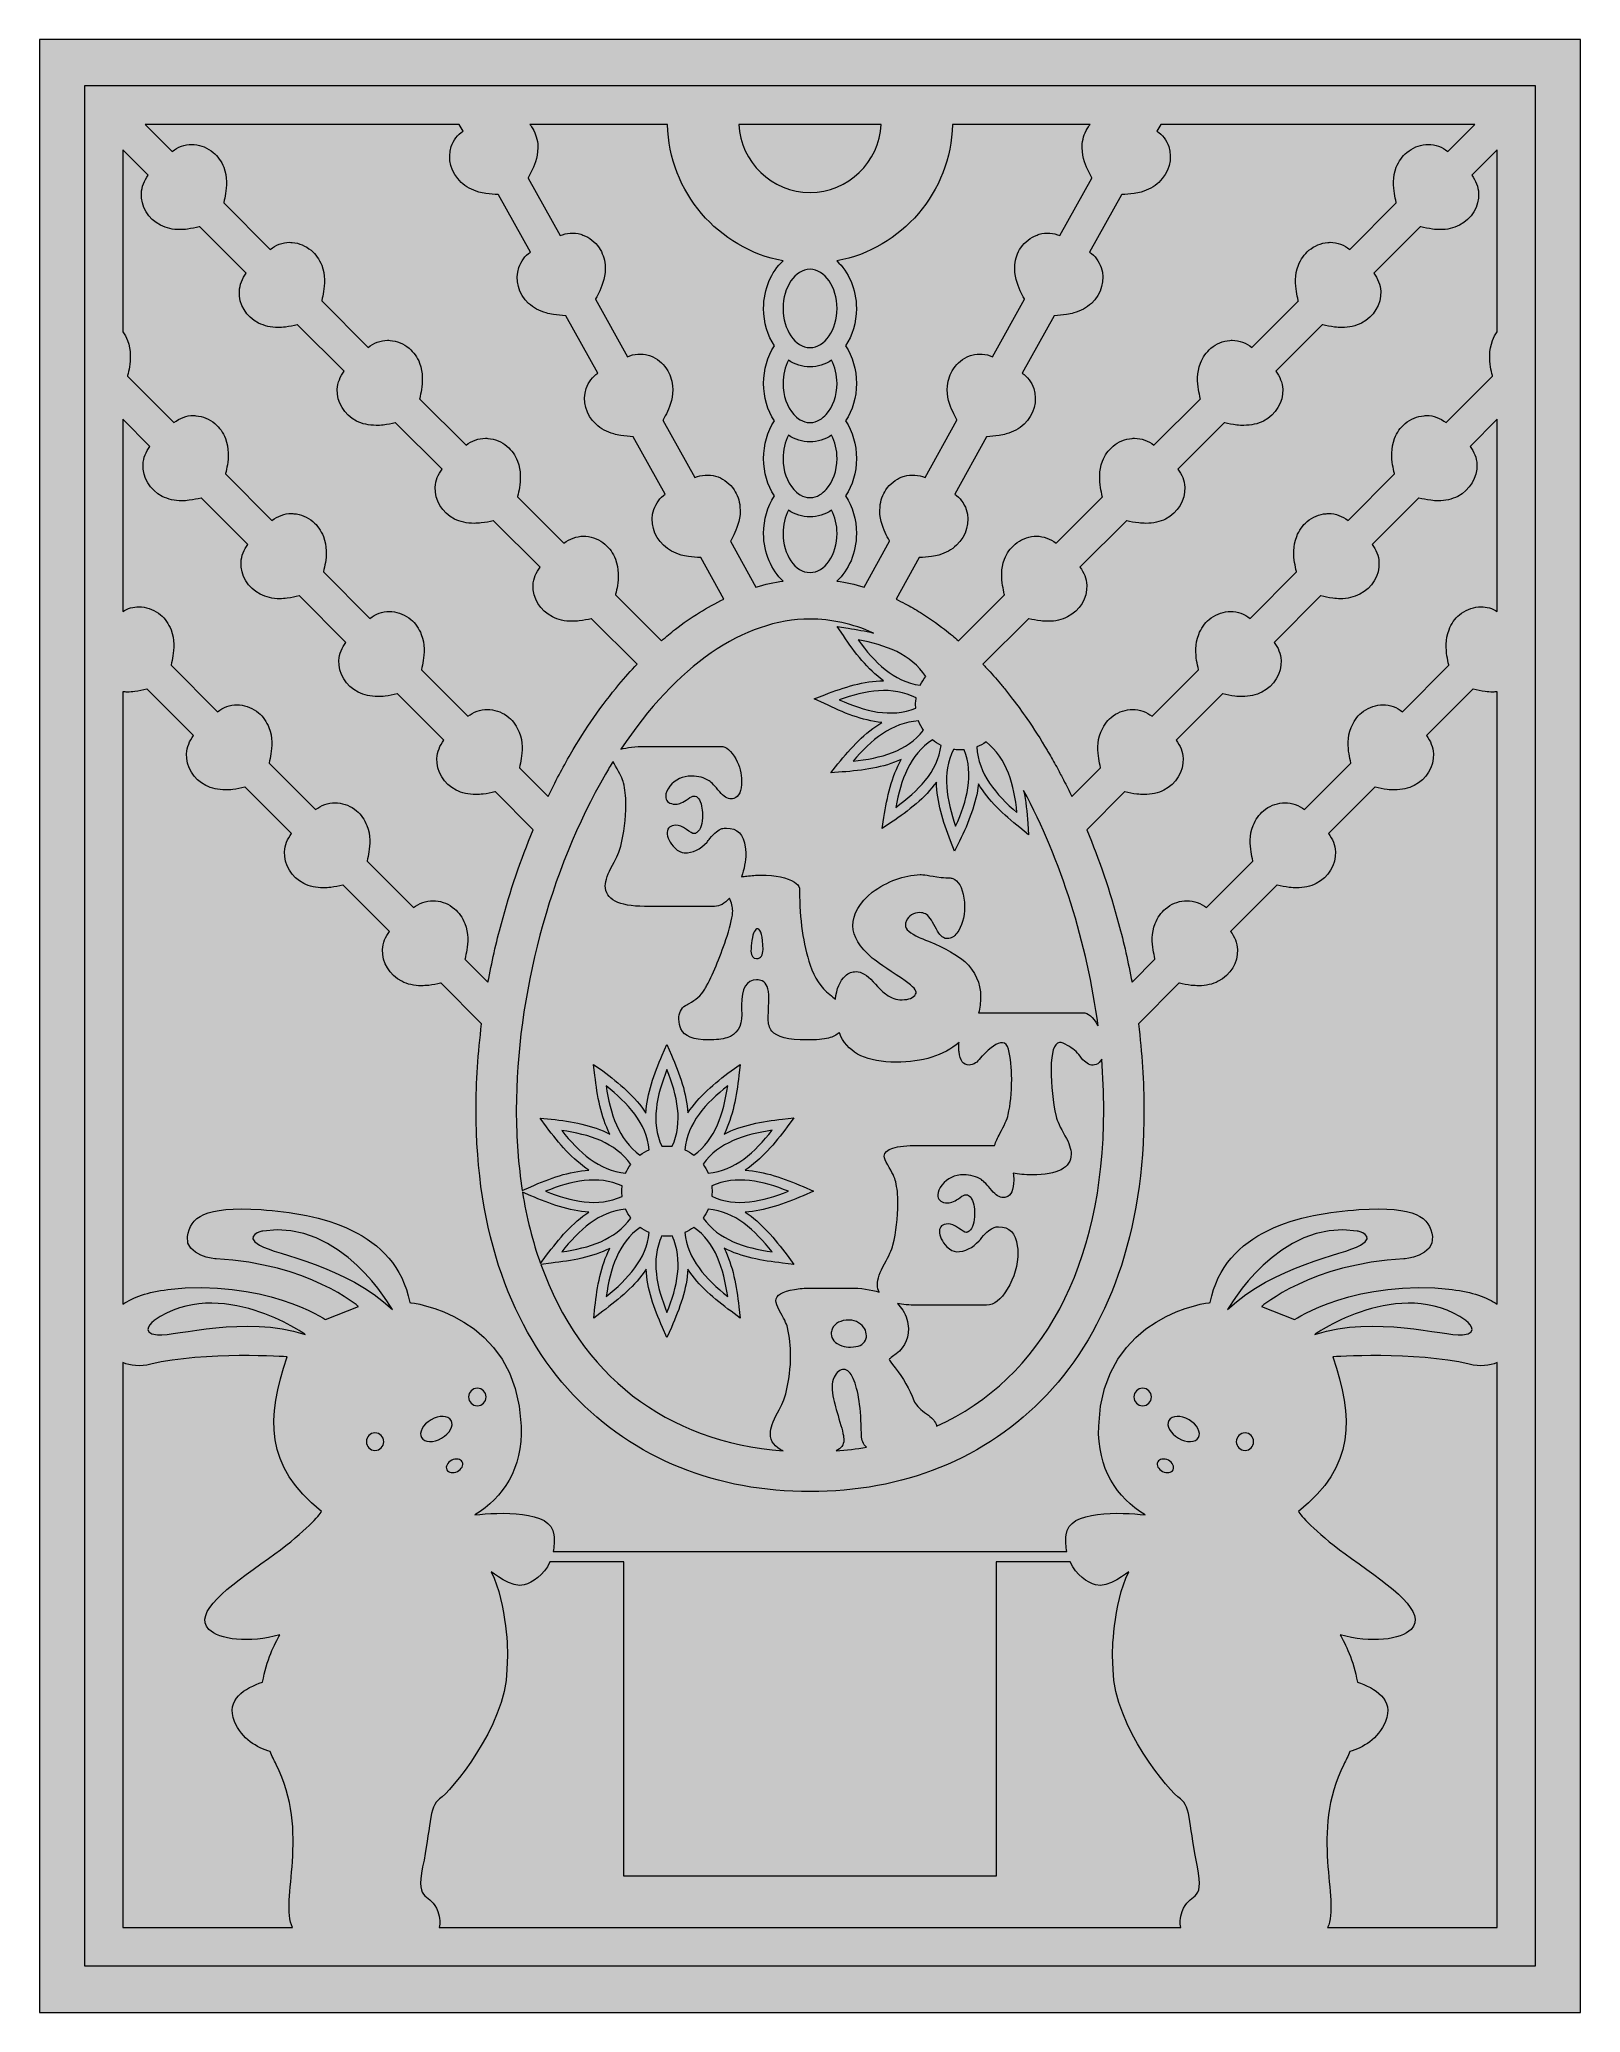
# Model space of a CAD drawing. Header units: inches. Extents: x 0.1 to 8.4, y -10.8 to -0.2.
import ezdxf

# ---------------------------------------------------------------- set-up
doc = ezdxf.new("R2010")
doc.units = ezdxf.units.IN
doc.header["$MEASUREMENT"] = 0
doc.layers.add('Layer 1', color=7, linetype='Continuous')

msp = doc.modelspace()

# ---------------------------------------------------------------- hatches: boundary and pattern name
at = {"layer": 'Layer 1', "true_color": 0x27a9e1}
h = msp.add_hatch(color=142, dxfattribs=at)
h.dxf.hatch_style = 2
h.paths.add_polyline_path([(0.12, -0.21), (0.12, -10.804), (8.394, -10.804), (8.394, -0.21)])
at = {"layer": 'Layer 1', "true_color": 0xfffeff}
h = msp.add_hatch(color=7, dxfattribs=at)
h.dxf.hatch_style = 2
h.paths.add_polyline_path([(6.256, -0.459), (6.047, -0.459), (4.999, -0.459), (4.59, -0.459), (3.924, -0.459), (3.515, -0.459), (2.467, -0.459), (2.258, -0.459), (0.361, -0.459), (0.361, -1.715), (0.361, -2.161), (0.361, -3.105), (0.361, -3.362), (0.361, -10.554), (8.153, -10.554), (8.153, -3.362), (8.153, -3.105), (8.153, -2.161), (8.153, -1.715), (8.153, -0.459)])
edge = h.paths.add_edge_path()
edge.add_spline(control_points=[(7.947, -3.281), (7.92, -3.265), (7.89, -3.256), (7.859, -3.256), (7.855, -3.256), (7.85, -3.256), (7.846, -3.257), (7.809, -3.26), (7.774, -3.275), (7.744, -3.299), (7.719, -3.32), (7.7, -3.347), (7.688, -3.379), (7.667, -3.432), (7.672, -3.484), (7.677, -3.52), (7.68, -3.537), (7.683, -3.553), (7.687, -3.568), (7.687, -3.569), (7.687, -3.57), (7.687, -3.57), (7.687, -3.57), (7.438, -3.82), (7.438, -3.82), (7.408, -3.796), (7.371, -3.782), (7.333, -3.782), (7.329, -3.782), (7.324, -3.782), (7.32, -3.783), (7.283, -3.786), (7.248, -3.801), (7.218, -3.825), (7.194, -3.846), (7.175, -3.873), (7.162, -3.905), (7.141, -3.957), (7.146, -4.01), (7.151, -4.046), (7.154, -4.063), (7.158, -4.079), (7.161, -4.094), (7.161, -4.095), (7.161, -4.096), (7.161, -4.096), (7.161, -4.096), (6.912, -4.345), (6.912, -4.345), (6.882, -4.322), (6.845, -4.308), (6.807, -4.308), (6.803, -4.308), (6.798, -4.308), (6.794, -4.309), (6.757, -4.312), (6.722, -4.326), (6.692, -4.351), (6.668, -4.372), (6.649, -4.399), (6.636, -4.431), (6.615, -4.483), (6.62, -4.536), (6.626, -4.572), (6.628, -4.589), (6.632, -4.605), (6.635, -4.62), (6.635, -4.621), (6.635, -4.622), (6.635, -4.622), (6.635, -4.622), (6.386, -4.871), (6.386, -4.871), (6.356, -4.848), (6.319, -4.834), (6.281, -4.834), (6.277, -4.834), (6.272, -4.834), (6.268, -4.835), (6.231, -4.838), (6.196, -4.852), (6.166, -4.877), (6.142, -4.898), (6.123, -4.925), (6.11, -4.957), (6.089, -5.009), (6.094, -5.062), (6.1, -5.098), (6.102, -5.115), (6.106, -5.13), (6.109, -5.146), (6.109, -5.147), (6.109, -5.147), (6.109, -5.148), (6.109, -5.148), (5.986, -5.272), (5.986, -5.272), (5.966, -5.166), (5.942, -5.06), (5.914, -4.956), (5.868, -4.783), (5.81, -4.614), (5.743, -4.453), (5.743, -4.453), (5.946, -4.25), (5.946, -4.25), (5.947, -4.25), (5.948, -4.25), (5.948, -4.25), (5.969, -4.255), (5.99, -4.259), (6.012, -4.262), (6.026, -4.263), (6.039, -4.264), (6.052, -4.264), (6.09, -4.264), (6.126, -4.256), (6.157, -4.241), (6.222, -4.207), (6.264, -4.139), (6.26, -4.07), (6.258, -4.034), (6.245, -4.001), (6.223, -3.973), (6.223, -3.973), (6.472, -3.724), (6.472, -3.724), (6.473, -3.724), (6.474, -3.724), (6.474, -3.724), (6.495, -3.729), (6.516, -3.733), (6.538, -3.736), (6.552, -3.738), (6.565, -3.738), (6.578, -3.738), (6.616, -3.738), (6.652, -3.73), (6.683, -3.715), (6.748, -3.681), (6.79, -3.613), (6.786, -3.544), (6.784, -3.508), (6.771, -3.475), (6.749, -3.447), (6.749, -3.447), (6.998, -3.198), (6.998, -3.198), (6.999, -3.198), (6.999, -3.198), (7, -3.198), (7.02, -3.203), (7.041, -3.207), (7.064, -3.21), (7.078, -3.212), (7.091, -3.213), (7.104, -3.213), (7.142, -3.213), (7.178, -3.204), (7.209, -3.189), (7.274, -3.155), (7.316, -3.087), (7.312, -3.018), (7.31, -2.982), (7.297, -2.949), (7.275, -2.921), (7.275, -2.921), (7.524, -2.672), (7.524, -2.672), (7.525, -2.672), (7.525, -2.672), (7.526, -2.673), (7.546, -2.677), (7.567, -2.681), (7.59, -2.684), (7.604, -2.686), (7.617, -2.687), (7.629, -2.687), (7.668, -2.687), (7.704, -2.679), (7.735, -2.663), (7.8, -2.629), (7.841, -2.561), (7.838, -2.492), (7.836, -2.456), (7.823, -2.423), (7.801, -2.395), (7.801, -2.395), (7.947, -2.249), (7.947, -2.249), (7.947, -2.249), (7.947, -3.281), (7.947, -3.281)], knot_values=[0, 0, 0, 0, 1, 1, 1, 2, 2, 2, 3, 3, 3, 4, 4, 4, 5, 5, 5, 6, 6, 6, 7, 7, 7, 8, 8, 8, 9, 9, 9, 10, 10, 10, 11, 11, 11, 12, 12, 12, 13, 13, 13, 14, 14, 14, 15, 15, 15, 16, 16, 16, 17, 17, 17, 18, 18, 18, 19, 19, 19, 20, 20, 20, 21, 21, 21, 22, 22, 22, 23, 23, 23, 24, 24, 24, 25, 25, 25, 26, 26, 26, 27, 27, 27, 28, 28, 28, 29, 29, 29, 30, 30, 30, 31, 31, 31, 32, 32, 32, 33, 33, 33, 34, 34, 34, 35, 35, 35, 36, 36, 36, 37, 37, 37, 38, 38, 38, 39, 39, 39, 40, 40, 40, 41, 41, 41, 42, 42, 42, 43, 43, 43, 44, 44, 44, 45, 45, 45, 46, 46, 46, 47, 47, 47, 48, 48, 48, 49, 49, 49, 50, 50, 50, 51, 51, 51, 52, 52, 52, 53, 53, 53, 54, 54, 54, 55, 55, 55, 56, 56, 56, 57, 57, 57, 58, 58, 58, 59, 59, 59, 60, 60, 60, 61, 61, 61, 62, 62, 62, 63, 63, 63, 64, 64, 64, 64], degree=3, periodic=1)
edge = h.paths.add_edge_path()
edge.add_spline(control_points=[(7.947, -7.001), (7.892, -6.964), (7.813, -6.935), (7.705, -6.922), (7.198, -6.86), (6.858, -7.083), (6.858, -7.083), (6.858, -7.083), (6.682, -7.013), (6.682, -7.013), (6.682, -7.013), (6.949, -6.782), (7.446, -6.758), (7.446, -6.758), (7.613, -6.742), (7.599, -6.638), (7.584, -6.534), (7.512, -6.474), (7.204, -6.493), (6.896, -6.512), (6.48, -6.604), (6.406, -6.992), (6.406, -6.992), (5.829, -7.049), (5.807, -7.656), (5.799, -7.884), (5.905, -8.04), (6.056, -8.132), (6.056, -8.132), (6.056, -8.132), (6.056, -8.132), (5.929, -8.118), (5.643, -8.103), (5.632, -8.239), (5.629, -8.273), (5.631, -8.303), (5.636, -8.329), (5.636, -8.329), (5.257, -8.329), (5.257, -8.329), (5.257, -8.329), (3.257, -8.329), (3.257, -8.329), (3.257, -8.329), (2.878, -8.329), (2.878, -8.329), (2.883, -8.303), (2.885, -8.273), (2.882, -8.239), (2.871, -8.103), (2.585, -8.118), (2.458, -8.132), (2.458, -8.132), (2.458, -8.132), (2.458, -8.132), (2.609, -8.04), (2.714, -7.884), (2.706, -7.656), (2.685, -7.049), (2.108, -6.992), (2.108, -6.992), (2.034, -6.604), (1.618, -6.512), (1.31, -6.493), (1.002, -6.474), (0.93, -6.534), (0.915, -6.638), (0.9, -6.742), (1.068, -6.758), (1.068, -6.758), (1.565, -6.782), (1.832, -7.013), (1.832, -7.013), (1.832, -7.013), (1.656, -7.083), (1.656, -7.083), (1.656, -7.083), (1.316, -6.86), (0.809, -6.922), (0.701, -6.935), (0.622, -6.964), (0.567, -7.001), (0.567, -7.001), (0.567, -3.712), (0.567, -3.712), (0.575, -3.713), (0.584, -3.714), (0.592, -3.714), (0.605, -3.714), (0.618, -3.713), (0.632, -3.711), (0.654, -3.708), (0.675, -3.704), (0.696, -3.699), (0.696, -3.699), (0.698, -3.699), (0.698, -3.699), (0.698, -3.699), (0.947, -3.948), (0.947, -3.948), (0.925, -3.976), (0.912, -4.009), (0.91, -4.045), (0.906, -4.114), (0.948, -4.182), (1.013, -4.216), (1.044, -4.231), (1.08, -4.239), (1.118, -4.239), (1.131, -4.239), (1.144, -4.239), (1.158, -4.237), (1.18, -4.234), (1.201, -4.23), (1.222, -4.225), (1.222, -4.225), (1.223, -4.225), (1.224, -4.225), (1.224, -4.225), (1.473, -4.474), (1.473, -4.474), (1.451, -4.502), (1.438, -4.535), (1.436, -4.571), (1.432, -4.64), (1.474, -4.708), (1.539, -4.742), (1.57, -4.757), (1.605, -4.765), (1.644, -4.765), (1.657, -4.765), (1.67, -4.764), (1.684, -4.763), (1.706, -4.76), (1.727, -4.756), (1.748, -4.751), (1.748, -4.751), (1.749, -4.751), (1.75, -4.751), (1.75, -4.751), (1.999, -5), (1.999, -5), (1.977, -5.027), (1.964, -5.061), (1.962, -5.097), (1.958, -5.166), (2, -5.234), (2.065, -5.267), (2.096, -5.283), (2.131, -5.291), (2.17, -5.291), (2.183, -5.291), (2.196, -5.29), (2.21, -5.289), (2.232, -5.286), (2.253, -5.282), (2.273, -5.277), (2.274, -5.277), (2.275, -5.277), (2.276, -5.277), (2.276, -5.277), (2.494, -5.495), (2.494, -5.495), (2.474, -5.651), (2.464, -5.807), (2.464, -5.958), (2.464, -6.283), (2.51, -6.581), (2.602, -6.842), (2.69, -7.093), (2.819, -7.31), (2.986, -7.487), (3.147, -7.658), (3.34, -7.789), (3.56, -7.878), (3.774, -7.964), (4.008, -8.007), (4.257, -8.007), (4.506, -8.007), (4.74, -7.964), (4.954, -7.878), (5.174, -7.789), (5.367, -7.658), (5.528, -7.487), (5.695, -7.31), (5.824, -7.093), (5.912, -6.842), (6.004, -6.581), (6.05, -6.283), (6.05, -5.958), (6.05, -5.807), (6.04, -5.651), (6.02, -5.495), (6.02, -5.495), (6.238, -5.277), (6.238, -5.277), (6.239, -5.277), (6.24, -5.277), (6.24, -5.277), (6.261, -5.282), (6.282, -5.286), (6.304, -5.289), (6.318, -5.29), (6.331, -5.291), (6.344, -5.291), (6.383, -5.291), (6.418, -5.283), (6.449, -5.267), (6.514, -5.234), (6.556, -5.166), (6.552, -5.097), (6.55, -5.061), (6.537, -5.027), (6.515, -5), (6.515, -5), (6.764, -4.751), (6.764, -4.751), (6.765, -4.751), (6.766, -4.751), (6.766, -4.751), (6.787, -4.756), (6.808, -4.76), (6.83, -4.763), (6.844, -4.764), (6.857, -4.765), (6.87, -4.765), (6.908, -4.765), (6.944, -4.757), (6.975, -4.742), (7.04, -4.708), (7.082, -4.64), (7.078, -4.571), (7.076, -4.535), (7.063, -4.502), (7.041, -4.474), (7.041, -4.474), (7.29, -4.225), (7.29, -4.225), (7.291, -4.225), (7.291, -4.225), (7.292, -4.225), (7.313, -4.23), (7.333, -4.234), (7.356, -4.237), (7.37, -4.239), (7.383, -4.239), (7.396, -4.239), (7.434, -4.239), (7.47, -4.231), (7.501, -4.216), (7.566, -4.182), (7.608, -4.114), (7.604, -4.045), (7.602, -4.009), (7.589, -3.976), (7.567, -3.948), (7.567, -3.948), (7.816, -3.699), (7.816, -3.699), (7.816, -3.699), (7.818, -3.699), (7.818, -3.699), (7.839, -3.704), (7.859, -3.708), (7.882, -3.711), (7.896, -3.713), (7.909, -3.714), (7.922, -3.714), (7.93, -3.714), (7.939, -3.713), (7.947, -3.712), (7.947, -3.712), (7.947, -7.001), (7.947, -7.001)], knot_values=[0, 0, 0, 0, 1, 1, 1, 2, 2, 2, 3, 3, 3, 4, 4, 4, 5, 5, 5, 6, 6, 6, 7, 7, 7, 8, 8, 8, 9, 9, 9, 10, 10, 10, 11, 11, 11, 12, 12, 12, 13, 13, 13, 14, 14, 14, 15, 15, 15, 16, 16, 16, 17, 17, 17, 18, 18, 18, 19, 19, 19, 20, 20, 20, 21, 21, 21, 22, 22, 22, 23, 23, 23, 24, 24, 24, 25, 25, 25, 26, 26, 26, 27, 27, 27, 28, 28, 28, 29, 29, 29, 30, 30, 30, 31, 31, 31, 32, 32, 32, 33, 33, 33, 34, 34, 34, 35, 35, 35, 36, 36, 36, 37, 37, 37, 38, 38, 38, 39, 39, 39, 40, 40, 40, 41, 41, 41, 42, 42, 42, 43, 43, 43, 44, 44, 44, 45, 45, 45, 46, 46, 46, 47, 47, 47, 48, 48, 48, 49, 49, 49, 50, 50, 50, 51, 51, 51, 52, 52, 52, 53, 53, 53, 54, 54, 54, 55, 55, 55, 56, 56, 56, 57, 57, 57, 58, 58, 58, 59, 59, 59, 60, 60, 60, 61, 61, 61, 62, 62, 62, 63, 63, 63, 64, 64, 64, 65, 65, 65, 66, 66, 66, 67, 67, 67, 68, 68, 68, 69, 69, 69, 70, 70, 70, 71, 71, 71, 72, 72, 72, 73, 73, 73, 74, 74, 74, 75, 75, 75, 76, 76, 76, 77, 77, 77, 78, 78, 78, 79, 79, 79, 80, 80, 80, 81, 81, 81, 82, 82, 82, 83, 83, 83, 84, 84, 84, 85, 85, 85, 86, 86, 86, 87, 87, 87, 88, 88, 88, 89, 89, 89, 90, 90, 90, 91, 91, 91, 91], degree=3, periodic=1)
edge = h.paths.add_edge_path()
edge.add_spline(control_points=[(7.76, -7.165), (7.655, -7.173), (7.295, -7.058), (6.968, -7.163), (6.968, -7.163), (7.425, -6.841), (7.779, -7.089), (7.779, -7.089), (7.866, -7.157), (7.76, -7.165)], knot_values=[0, 0, 0, 0, 1, 1, 1, 2, 2, 2, 3, 3, 3, 3], degree=3, periodic=1)
edge = h.paths.add_edge_path()
edge.add_spline(control_points=[(1.921, -7.692), (1.947, -7.692), (1.968, -7.713), (1.968, -7.739), (1.968, -7.765), (1.947, -7.786), (1.921, -7.786), (1.895, -7.786), (1.875, -7.765), (1.875, -7.739), (1.875, -7.713), (1.895, -7.692), (1.921, -7.692)], knot_values=[0, 0, 0, 0, 1, 1, 1, 2, 2, 2, 3, 3, 3, 4, 4, 4, 4], degree=3, periodic=1)
edge = h.paths.add_edge_path()
edge.add_spline(control_points=[(1.302, -6.684), (1.21, -6.631), (1.319, -6.608), (1.319, -6.608), (1.742, -6.54), (2.011, -7.023), (2.015, -7.03), (1.766, -6.792), (1.393, -6.737), (1.302, -6.684)], knot_values=[0, 0, 0, 0, 1, 1, 1, 2, 2, 2, 3, 3, 3, 3], degree=3, periodic=1)
edge = h.paths.add_edge_path()
edge.add_spline(control_points=[(2.279, -7.72), (2.235, -7.746), (2.186, -7.744), (2.171, -7.717), (2.155, -7.69), (2.178, -7.647), (2.222, -7.622), (2.266, -7.596), (2.314, -7.598), (2.33, -7.625), (2.346, -7.652), (2.323, -7.695), (2.279, -7.72)], knot_values=[0, 0, 0, 0, 1, 1, 1, 2, 2, 2, 3, 3, 3, 4, 4, 4, 4], degree=3, periodic=1)
edge = h.paths.add_edge_path()
edge.add_spline(control_points=[(2.39, -7.848), (2.399, -7.864), (2.387, -7.887), (2.364, -7.899), (2.341, -7.91), (2.315, -7.906), (2.307, -7.89), (2.298, -7.873), (2.31, -7.851), (2.333, -7.839), (2.356, -7.827), (2.382, -7.831), (2.39, -7.848)], knot_values=[0, 0, 0, 0, 1, 1, 1, 2, 2, 2, 3, 3, 3, 4, 4, 4, 4], degree=3, periodic=1)
edge = h.paths.add_edge_path()
edge.add_spline(control_points=[(2.259, -10.262), (2.223, -10.155), (2.135, -10.223), (2.177, -10.022), (2.22, -9.821), (2.211, -9.694), (2.268, -9.657), (2.324, -9.62), (2.622, -9.272), (2.63, -8.963), (2.63, -8.963), (2.633, -8.887), (2.633, -8.887), (2.633, -8.887), (2.633, -8.613), (2.545, -8.437), (2.545, -8.437), (2.658, -8.528), (2.723, -8.508), (2.766, -8.495), (2.828, -8.458), (2.86, -8.384), (2.86, -8.384), (3.257, -8.384), (3.257, -8.384), (3.257, -8.384), (3.257, -10.072), (3.257, -10.072), (3.257, -10.072), (5.257, -10.072), (5.257, -10.072), (5.257, -10.072), (5.257, -8.384), (5.257, -8.384), (5.257, -8.384), (5.654, -8.384), (5.654, -8.384), (5.686, -8.458), (5.748, -8.495), (5.79, -8.508), (5.856, -8.528), (5.969, -8.437), (5.969, -8.437), (5.881, -8.613), (5.881, -8.887), (5.881, -8.887), (5.881, -8.887), (5.884, -8.963), (5.884, -8.963), (5.892, -9.272), (6.189, -9.62), (6.246, -9.657), (6.303, -9.694), (6.294, -9.821), (6.337, -10.022), (6.379, -10.223), (6.291, -10.155), (6.255, -10.262), (6.243, -10.297), (6.242, -10.326), (6.248, -10.348), (6.248, -10.348), (2.266, -10.348), (2.266, -10.348), (2.272, -10.326), (2.271, -10.297), (2.259, -10.262)], knot_values=[0, 0, 0, 0, 1, 1, 1, 2, 2, 2, 3, 3, 3, 4, 4, 4, 5, 5, 5, 6, 6, 6, 7, 7, 7, 8, 8, 8, 9, 9, 9, 10, 10, 10, 11, 11, 11, 12, 12, 12, 13, 13, 13, 14, 14, 14, 15, 15, 15, 16, 16, 16, 17, 17, 17, 18, 18, 18, 19, 19, 19, 20, 20, 20, 21, 21, 21, 22, 22, 22, 22], degree=3, periodic=1)
edge = h.paths.add_edge_path()
edge.add_spline(control_points=[(2.424, -7.499), (2.424, -7.473), (2.445, -7.452), (2.471, -7.452), (2.497, -7.452), (2.518, -7.473), (2.518, -7.499), (2.518, -7.525), (2.497, -7.546), (2.471, -7.546), (2.445, -7.546), (2.424, -7.525), (2.424, -7.499)], knot_values=[0, 0, 0, 0, 1, 1, 1, 2, 2, 2, 3, 3, 3, 4, 4, 4, 4], degree=3, periodic=1)
edge = h.paths.add_edge_path()
edge.add_spline(control_points=[(6.043, -7.546), (6.017, -7.546), (5.996, -7.525), (5.996, -7.499), (5.996, -7.473), (6.017, -7.452), (6.043, -7.452), (6.069, -7.452), (6.09, -7.473), (6.09, -7.499), (6.09, -7.525), (6.069, -7.546), (6.043, -7.546)], knot_values=[0, 0, 0, 0, 1, 1, 1, 2, 2, 2, 3, 3, 3, 4, 4, 4, 4], degree=3, periodic=1)
edge = h.paths.add_edge_path()
edge.add_spline(control_points=[(6.181, -7.839), (6.204, -7.851), (6.215, -7.873), (6.207, -7.89), (6.199, -7.906), (6.173, -7.91), (6.15, -7.899), (6.127, -7.887), (6.115, -7.864), (6.124, -7.848), (6.132, -7.831), (6.158, -7.827), (6.181, -7.839)], knot_values=[0, 0, 0, 0, 1, 1, 1, 2, 2, 2, 3, 3, 3, 4, 4, 4, 4], degree=3, periodic=1)
edge = h.paths.add_edge_path()
edge.add_spline(control_points=[(6.184, -7.625), (6.2, -7.598), (6.248, -7.596), (6.292, -7.622), (6.336, -7.647), (6.359, -7.69), (6.343, -7.717), (6.328, -7.744), (6.279, -7.746), (6.235, -7.72), (6.191, -7.695), (6.168, -7.652), (6.184, -7.625)], knot_values=[0, 0, 0, 0, 1, 1, 1, 2, 2, 2, 3, 3, 3, 4, 4, 4, 4], degree=3, periodic=1)
edge = h.paths.add_edge_path()
edge.add_spline(control_points=[(6.499, -7.03), (6.503, -7.023), (6.772, -6.54), (7.195, -6.608), (7.195, -6.608), (7.304, -6.631), (7.212, -6.684), (7.121, -6.737), (6.748, -6.792), (6.499, -7.03)], knot_values=[0, 0, 0, 0, 1, 1, 1, 2, 2, 2, 3, 3, 3, 3], degree=3, periodic=1)
edge = h.paths.add_edge_path()
edge.add_spline(control_points=[(6.639, -7.739), (6.639, -7.765), (6.618, -7.786), (6.593, -7.786), (6.567, -7.786), (6.546, -7.765), (6.546, -7.739), (6.546, -7.713), (6.567, -7.692), (6.593, -7.692), (6.618, -7.692), (6.639, -7.713), (6.639, -7.739)], knot_values=[0, 0, 0, 0, 1, 1, 1, 2, 2, 2, 3, 3, 3, 4, 4, 4, 4], degree=3, periodic=1)
edge = h.paths.add_edge_path()
edge.add_spline(control_points=[(1.546, -7.163), (1.219, -7.058), (0.859, -7.173), (0.754, -7.165), (0.648, -7.157), (0.735, -7.089), (0.735, -7.089), (1.089, -6.841), (1.546, -7.163), (1.546, -7.163)], knot_values=[0, 0, 0, 0, 1, 1, 1, 2, 2, 2, 3, 3, 3, 3], degree=3, periodic=1)
edge = h.paths.add_edge_path()
edge.add_spline(control_points=[(0.704, -0.939), (0.682, -0.967), (0.669, -1), (0.667, -1.036), (0.663, -1.105), (0.704, -1.173), (0.77, -1.207), (0.801, -1.223), (0.836, -1.231), (0.875, -1.231), (0.888, -1.231), (0.901, -1.23), (0.914, -1.228), (0.937, -1.225), (0.958, -1.221), (0.978, -1.216), (0.979, -1.216), (0.98, -1.216), (0.981, -1.216), (0.981, -1.216), (1.23, -1.465), (1.23, -1.465), (1.208, -1.493), (1.195, -1.526), (1.193, -1.562), (1.189, -1.631), (1.23, -1.699), (1.296, -1.733), (1.327, -1.748), (1.362, -1.756), (1.401, -1.756), (1.413, -1.756), (1.427, -1.756), (1.44, -1.754), (1.463, -1.751), (1.484, -1.747), (1.504, -1.742), (1.505, -1.742), (1.506, -1.742), (1.506, -1.742), (1.506, -1.742), (1.756, -1.991), (1.756, -1.991), (1.734, -2.019), (1.721, -2.052), (1.719, -2.088), (1.715, -2.157), (1.756, -2.225), (1.822, -2.259), (1.853, -2.274), (1.888, -2.282), (1.927, -2.282), (1.939, -2.282), (1.953, -2.282), (1.966, -2.28), (1.989, -2.277), (2.01, -2.273), (2.03, -2.268), (2.031, -2.268), (2.032, -2.268), (2.032, -2.268), (2.032, -2.268), (2.282, -2.517), (2.282, -2.517), (2.26, -2.545), (2.246, -2.578), (2.245, -2.614), (2.241, -2.683), (2.282, -2.751), (2.348, -2.785), (2.379, -2.8), (2.414, -2.808), (2.453, -2.808), (2.465, -2.808), (2.479, -2.807), (2.492, -2.806), (2.515, -2.803), (2.536, -2.799), (2.556, -2.794), (2.557, -2.794), (2.558, -2.794), (2.558, -2.794), (2.558, -2.794), (2.808, -3.043), (2.808, -3.043), (2.786, -3.071), (2.772, -3.104), (2.77, -3.14), (2.767, -3.209), (2.808, -3.277), (2.874, -3.31), (2.905, -3.326), (2.94, -3.334), (2.979, -3.334), (2.991, -3.334), (3.005, -3.333), (3.018, -3.332), (3.041, -3.329), (3.062, -3.325), (3.082, -3.32), (3.083, -3.32), (3.084, -3.32), (3.084, -3.32), (3.084, -3.32), (3.329, -3.564), (3.329, -3.564), (3.296, -3.599), (3.263, -3.635), (3.231, -3.673), (3.139, -3.784), (3.051, -3.91), (2.971, -4.047), (2.929, -4.12), (2.889, -4.197), (2.851, -4.275), (2.851, -4.275), (2.697, -4.121), (2.697, -4.121), (2.697, -4.12), (2.697, -4.12), (2.697, -4.119), (2.7, -4.104), (2.704, -4.088), (2.706, -4.071), (2.712, -4.035), (2.717, -3.982), (2.696, -3.93), (2.683, -3.898), (2.664, -3.871), (2.64, -3.85), (2.61, -3.825), (2.575, -3.811), (2.538, -3.808), (2.533, -3.807), (2.529, -3.807), (2.525, -3.807), (2.487, -3.807), (2.45, -3.821), (2.42, -3.844), (2.42, -3.844), (2.171, -3.595), (2.171, -3.595), (2.171, -3.595), (2.171, -3.594), (2.171, -3.593), (2.174, -3.578), (2.178, -3.562), (2.18, -3.545), (2.186, -3.509), (2.191, -3.457), (2.17, -3.404), (2.157, -3.372), (2.138, -3.345), (2.114, -3.324), (2.084, -3.3), (2.049, -3.285), (2.012, -3.282), (2.008, -3.281), (2.003, -3.281), (1.999, -3.281), (1.961, -3.281), (1.924, -3.295), (1.894, -3.319), (1.894, -3.319), (1.645, -3.069), (1.645, -3.069), (1.645, -3.069), (1.645, -3.068), (1.645, -3.067), (1.648, -3.052), (1.652, -3.036), (1.655, -3.019), (1.66, -2.984), (1.665, -2.931), (1.644, -2.878), (1.631, -2.846), (1.612, -2.819), (1.588, -2.798), (1.558, -2.774), (1.523, -2.759), (1.486, -2.756), (1.482, -2.755), (1.477, -2.755), (1.473, -2.755), (1.435, -2.755), (1.398, -2.769), (1.368, -2.793), (1.368, -2.793), (1.119, -2.543), (1.119, -2.543), (1.119, -2.543), (1.119, -2.542), (1.119, -2.541), (1.122, -2.526), (1.126, -2.51), (1.129, -2.493), (1.134, -2.458), (1.139, -2.405), (1.118, -2.352), (1.105, -2.32), (1.087, -2.293), (1.062, -2.272), (1.032, -2.248), (0.997, -2.233), (0.96, -2.23), (0.956, -2.229), (0.951, -2.229), (0.947, -2.229), (0.909, -2.229), (0.872, -2.243), (0.842, -2.267), (0.842, -2.267), (0.593, -2.017), (0.593, -2.017), (0.593, -2.017), (0.593, -2.016), (0.593, -2.015), (0.596, -2), (0.6, -1.984), (0.603, -1.967), (0.608, -1.932), (0.613, -1.879), (0.592, -1.826), (0.586, -1.809), (0.577, -1.794), (0.567, -1.78), (0.567, -1.78), (0.567, -0.803), (0.567, -0.803), (0.567, -0.803), (0.704, -0.939), (0.704, -0.939)], knot_values=[0, 0, 0, 0, 1, 1, 1, 2, 2, 2, 3, 3, 3, 4, 4, 4, 5, 5, 5, 6, 6, 6, 7, 7, 7, 8, 8, 8, 9, 9, 9, 10, 10, 10, 11, 11, 11, 12, 12, 12, 13, 13, 13, 14, 14, 14, 15, 15, 15, 16, 16, 16, 17, 17, 17, 18, 18, 18, 19, 19, 19, 20, 20, 20, 21, 21, 21, 22, 22, 22, 23, 23, 23, 24, 24, 24, 25, 25, 25, 26, 26, 26, 27, 27, 27, 28, 28, 28, 29, 29, 29, 30, 30, 30, 31, 31, 31, 32, 32, 32, 33, 33, 33, 34, 34, 34, 35, 35, 35, 36, 36, 36, 37, 37, 37, 38, 38, 38, 39, 39, 39, 40, 40, 40, 41, 41, 41, 42, 42, 42, 43, 43, 43, 44, 44, 44, 45, 45, 45, 46, 46, 46, 47, 47, 47, 48, 48, 48, 49, 49, 49, 50, 50, 50, 51, 51, 51, 52, 52, 52, 53, 53, 53, 54, 54, 54, 55, 55, 55, 56, 56, 56, 57, 57, 57, 58, 58, 58, 59, 59, 59, 60, 60, 60, 61, 61, 61, 62, 62, 62, 63, 63, 63, 64, 64, 64, 65, 65, 65, 66, 66, 66, 67, 67, 67, 68, 68, 68, 69, 69, 69, 70, 70, 70, 71, 71, 71, 72, 72, 72, 73, 73, 73, 74, 74, 74, 75, 75, 75, 76, 76, 76, 77, 77, 77, 77], degree=3, periodic=1)
edge = h.paths.add_edge_path()
edge.add_spline(control_points=[(4.257, -3.322), (4.371, -3.322), (4.486, -3.347), (4.598, -3.397), (4.554, -3.386), (4.508, -3.378), (4.462, -3.371), (4.462, -3.371), (4.402, -3.361), (4.402, -3.361), (4.402, -3.361), (4.436, -3.411), (4.436, -3.411), (4.498, -3.503), (4.567, -3.592), (4.652, -3.653), (4.547, -3.654), (4.44, -3.688), (4.337, -3.728), (4.337, -3.728), (4.28, -3.75), (4.28, -3.75), (4.28, -3.75), (4.335, -3.776), (4.335, -3.776), (4.434, -3.825), (4.538, -3.867), (4.643, -3.877), (4.552, -3.931), (4.477, -4.013), (4.407, -4.1), (4.407, -4.1), (4.369, -4.147), (4.369, -4.147), (4.369, -4.147), (4.429, -4.143), (4.429, -4.143), (4.54, -4.135), (4.651, -4.12), (4.747, -4.076), (4.695, -4.168), (4.671, -4.277), (4.654, -4.387), (4.654, -4.387), (4.645, -4.447), (4.645, -4.447), (4.645, -4.447), (4.695, -4.413), (4.695, -4.413), (4.787, -4.351), (4.875, -4.282), (4.936, -4.197), (4.938, -4.302), (4.971, -4.409), (5.011, -4.512), (5.011, -4.512), (5.033, -4.568), (5.033, -4.568), (5.033, -4.568), (5.06, -4.514), (5.06, -4.514), (5.108, -4.414), (5.151, -4.311), (5.161, -4.206), (5.215, -4.296), (5.297, -4.372), (5.383, -4.442), (5.383, -4.442), (5.43, -4.48), (5.43, -4.48), (5.43, -4.48), (5.426, -4.419), (5.426, -4.419), (5.422, -4.359), (5.416, -4.299), (5.404, -4.242), (5.605, -4.616), (5.745, -5.063), (5.804, -5.506), (5.803, -5.505), (5.802, -5.503), (5.801, -5.502), (5.777, -5.458), (5.75, -5.436), (5.722, -5.436), (5.722, -5.436), (5.166, -5.436), (5.166, -5.436), (5.165, -5.436), (5.163, -5.437), (5.162, -5.437), (5.169, -5.41), (5.173, -5.381), (5.173, -5.351), (5.173, -5.277), (5.144, -5.213), (5.088, -5.161), (5.051, -5.128), (4.986, -5.091), (4.893, -5.052), (4.87, -5.042), (4.854, -5.036), (4.843, -5.031), (4.794, -5.009), (4.769, -4.987), (4.769, -4.965), (4.769, -4.959), (4.771, -4.952), (4.773, -4.945), (4.787, -4.914), (4.812, -4.898), (4.847, -4.898), (4.858, -4.898), (4.868, -4.901), (4.877, -4.905), (4.893, -4.914), (4.91, -4.937), (4.929, -4.975), (4.947, -5.01), (4.963, -5.03), (4.979, -5.035), (4.985, -5.037), (4.991, -5.038), (4.996, -5.038), (5.014, -5.037), (5.031, -5.027), (5.046, -5.008), (5.073, -4.972), (5.087, -4.925), (5.087, -4.865), (5.087, -4.85), (5.085, -4.835), (5.083, -4.821), (5.074, -4.761), (5.054, -4.726), (5.023, -4.715), (5.017, -4.713), (5.011, -4.712), (5.006, -4.712), (4.994, -4.712), (4.979, -4.711), (4.961, -4.709), (4.898, -4.699), (4.861, -4.694), (4.849, -4.694), (4.759, -4.697), (4.673, -4.729), (4.591, -4.789), (4.522, -4.846), (4.487, -4.905), (4.487, -4.969), (4.488, -5.025), (4.523, -5.083), (4.591, -5.142), (4.614, -5.161), (4.666, -5.197), (4.749, -5.251), (4.801, -5.286), (4.827, -5.311), (4.827, -5.325), (4.827, -5.329), (4.826, -5.332), (4.824, -5.336), (4.813, -5.356), (4.788, -5.366), (4.751, -5.366), (4.722, -5.366), (4.693, -5.357), (4.667, -5.338), (4.654, -5.33), (4.63, -5.307), (4.596, -5.269), (4.563, -5.233), (4.533, -5.215), (4.504, -5.215), (4.483, -5.215), (4.464, -5.222), (4.447, -5.238), (4.417, -5.265), (4.399, -5.307), (4.394, -5.363), (4.386, -5.356), (4.375, -5.348), (4.363, -5.338), (4.315, -5.3), (4.28, -5.248), (4.258, -5.18), (4.22, -5.067), (4.201, -4.934), (4.201, -4.782), (4.201, -4.775), (4.201, -4.769), (4.2, -4.766), (4.197, -4.754), (4.188, -4.744), (4.173, -4.734), (4.134, -4.71), (4.074, -4.697), (3.993, -4.697), (3.968, -4.697), (3.943, -4.699), (3.918, -4.702), (3.908, -4.703), (3.899, -4.705), (3.889, -4.706), (3.904, -4.665), (3.912, -4.623), (3.912, -4.58), (3.912, -4.569), (3.911, -4.557), (3.909, -4.547), (3.901, -4.478), (3.867, -4.444), (3.808, -4.444), (3.799, -4.444), (3.791, -4.445), (3.784, -4.447), (3.766, -4.454), (3.744, -4.471), (3.719, -4.5), (3.713, -4.509), (3.708, -4.515), (3.704, -4.519), (3.669, -4.558), (3.629, -4.578), (3.582, -4.578), (3.566, -4.577), (3.549, -4.568), (3.531, -4.551), (3.504, -4.523), (3.49, -4.495), (3.49, -4.467), (3.491, -4.442), (3.507, -4.43), (3.536, -4.429), (3.553, -4.429), (3.572, -4.436), (3.593, -4.451), (3.613, -4.466), (3.627, -4.474), (3.634, -4.474), (3.639, -4.474), (3.644, -4.472), (3.65, -4.468), (3.67, -4.452), (3.68, -4.42), (3.68, -4.372), (3.68, -4.356), (3.678, -4.341), (3.675, -4.326), (3.667, -4.29), (3.653, -4.272), (3.634, -4.272), (3.627, -4.272), (3.616, -4.277), (3.602, -4.287), (3.576, -4.306), (3.554, -4.316), (3.536, -4.316), (3.532, -4.316), (3.527, -4.316), (3.523, -4.315), (3.496, -4.311), (3.482, -4.297), (3.482, -4.273), (3.482, -4.256), (3.49, -4.238), (3.504, -4.22), (3.534, -4.183), (3.572, -4.165), (3.621, -4.165), (3.658, -4.165), (3.689, -4.174), (3.715, -4.191), (3.729, -4.2), (3.747, -4.219), (3.772, -4.249), (3.793, -4.274), (3.814, -4.287), (3.834, -4.287), (3.839, -4.287), (3.844, -4.286), (3.848, -4.285), (3.876, -4.276), (3.89, -4.245), (3.89, -4.192), (3.89, -4.152), (3.879, -4.112), (3.859, -4.073), (3.834, -4.029), (3.807, -4.006), (3.779, -4.006), (3.779, -4.006), (3.376, -4.006), (3.376, -4.006), (3.317, -4.006), (3.272, -4.011), (3.242, -4.021), (3.537, -3.574), (3.901, -3.322), (4.257, -3.322)], knot_values=[0, 0, 0, 0, 1, 1, 1, 2, 2, 2, 3, 3, 3, 4, 4, 4, 5, 5, 5, 6, 6, 6, 7, 7, 7, 8, 8, 8, 9, 9, 9, 10, 10, 10, 11, 11, 11, 12, 12, 12, 13, 13, 13, 14, 14, 14, 15, 15, 15, 16, 16, 16, 17, 17, 17, 18, 18, 18, 19, 19, 19, 20, 20, 20, 21, 21, 21, 22, 22, 22, 23, 23, 23, 24, 24, 24, 25, 25, 25, 26, 26, 26, 27, 27, 27, 28, 28, 28, 29, 29, 29, 30, 30, 30, 31, 31, 31, 32, 32, 32, 33, 33, 33, 34, 34, 34, 35, 35, 35, 36, 36, 36, 37, 37, 37, 38, 38, 38, 39, 39, 39, 40, 40, 40, 41, 41, 41, 42, 42, 42, 43, 43, 43, 44, 44, 44, 45, 45, 45, 46, 46, 46, 47, 47, 47, 48, 48, 48, 49, 49, 49, 50, 50, 50, 51, 51, 51, 52, 52, 52, 53, 53, 53, 54, 54, 54, 55, 55, 55, 56, 56, 56, 57, 57, 57, 58, 58, 58, 59, 59, 59, 60, 60, 60, 61, 61, 61, 62, 62, 62, 63, 63, 63, 64, 64, 64, 65, 65, 65, 66, 66, 66, 67, 67, 67, 68, 68, 68, 69, 69, 69, 70, 70, 70, 71, 71, 71, 72, 72, 72, 73, 73, 73, 74, 74, 74, 75, 75, 75, 76, 76, 76, 77, 77, 77, 78, 78, 78, 79, 79, 79, 80, 80, 80, 81, 81, 81, 82, 82, 82, 83, 83, 83, 84, 84, 84, 85, 85, 85, 86, 86, 86, 87, 87, 87, 88, 88, 88, 89, 89, 89, 90, 90, 90, 91, 91, 91, 92, 92, 92, 93, 93, 93, 94, 94, 94, 95, 95, 95, 96, 96, 96, 97, 97, 97, 98, 98, 98, 99, 99, 99, 100, 100, 100, 100], degree=3, periodic=1)
edge = h.paths.add_edge_path()
edge.add_spline(control_points=[(4.141, -1.932), (4.176, -1.955), (4.215, -1.968), (4.257, -1.968), (4.299, -1.968), (4.338, -1.955), (4.373, -1.932), (4.391, -1.968), (4.402, -2.011), (4.402, -2.057), (4.402, -2.122), (4.381, -2.183), (4.344, -2.224), (4.326, -2.243), (4.297, -2.267), (4.257, -2.267), (4.217, -2.267), (4.187, -2.243), (4.17, -2.224), (4.133, -2.183), (4.112, -2.122), (4.112, -2.057), (4.112, -2.011), (4.122, -1.968), (4.141, -1.932)], knot_values=[0, 0, 0, 0, 1, 1, 1, 2, 2, 2, 3, 3, 3, 4, 4, 4, 5, 5, 5, 6, 6, 6, 7, 7, 7, 8, 8, 8, 8], degree=3, periodic=1)
edge = h.paths.add_edge_path()
edge.add_spline(control_points=[(4.112, -1.654), (4.112, -1.54), (4.178, -1.444), (4.257, -1.444), (4.336, -1.444), (4.402, -1.54), (4.402, -1.654), (4.402, -1.768), (4.336, -1.864), (4.257, -1.864), (4.178, -1.864), (4.112, -1.768), (4.112, -1.654)], knot_values=[0, 0, 0, 0, 1, 1, 1, 2, 2, 2, 3, 3, 3, 4, 4, 4, 4], degree=3, periodic=1)
edge = h.paths.add_edge_path()
edge.add_spline(control_points=[(4.141, -2.335), (4.176, -2.358), (4.216, -2.371), (4.257, -2.371), (4.298, -2.371), (4.337, -2.358), (4.373, -2.335), (4.392, -2.371), (4.402, -2.414), (4.402, -2.46), (4.402, -2.525), (4.381, -2.586), (4.344, -2.626), (4.326, -2.646), (4.297, -2.67), (4.257, -2.67), (4.217, -2.67), (4.187, -2.646), (4.17, -2.626), (4.133, -2.586), (4.112, -2.525), (4.112, -2.46), (4.112, -2.414), (4.122, -2.371), (4.141, -2.335)], knot_values=[0, 0, 0, 0, 1, 1, 1, 2, 2, 2, 3, 3, 3, 4, 4, 4, 5, 5, 5, 6, 6, 6, 7, 7, 7, 8, 8, 8, 8], degree=3, periodic=1)
edge = h.paths.add_edge_path()
edge.add_spline(control_points=[(4.141, -2.737), (4.176, -2.761), (4.216, -2.773), (4.257, -2.773), (4.298, -2.773), (4.337, -2.761), (4.373, -2.737), (4.392, -2.773), (4.402, -2.817), (4.402, -2.862), (4.402, -2.976), (4.336, -3.072), (4.257, -3.072), (4.178, -3.072), (4.112, -2.976), (4.112, -2.862), (4.112, -2.817), (4.122, -2.773), (4.141, -2.737)], knot_values=[0, 0, 0, 0, 1, 1, 1, 2, 2, 2, 3, 3, 3, 4, 4, 4, 5, 5, 5, 6, 6, 6, 6], degree=3, periodic=1)
edge = h.paths.add_edge_path()
edge.add_spline(control_points=[(4.825, -3.8), (4.691, -3.855), (4.55, -3.816), (4.414, -3.755), (4.555, -3.706), (4.699, -3.679), (4.827, -3.745), (4.826, -3.754), (4.825, -3.763), (4.824, -3.772), (4.824, -3.782), (4.824, -3.791), (4.825, -3.8)], knot_values=[0, 0, 0, 0, 1, 1, 1, 2, 2, 2, 3, 3, 3, 4, 4, 4, 4], degree=3, periodic=1)
edge = h.paths.add_edge_path()
edge.add_spline(control_points=[(4.84, -3.869), (4.847, -3.887), (4.856, -3.903), (4.866, -3.919), (4.778, -4.033), (4.636, -4.069), (4.488, -4.085), (4.585, -3.972), (4.696, -3.877), (4.84, -3.869)], knot_values=[0, 0, 0, 0, 1, 1, 1, 2, 2, 2, 3, 3, 3, 3], degree=3, periodic=1)
edge = h.paths.add_edge_path()
edge.add_spline(control_points=[(4.914, -3.971), (4.928, -3.982), (4.944, -3.992), (4.961, -4), (4.942, -4.143), (4.837, -4.246), (4.717, -4.333), (4.744, -4.187), (4.793, -4.049), (4.914, -3.971)], knot_values=[0, 0, 0, 0, 1, 1, 1, 2, 2, 2, 3, 3, 3, 3], degree=3, periodic=1)
edge = h.paths.add_edge_path()
edge.add_spline(control_points=[(4.848, -3.677), (4.705, -3.658), (4.603, -3.554), (4.515, -3.433), (4.662, -3.461), (4.8, -3.509), (4.878, -3.631), (4.867, -3.645), (4.857, -3.661), (4.848, -3.677)], knot_values=[0, 0, 0, 0, 1, 1, 1, 2, 2, 2, 3, 3, 3, 3], degree=3, periodic=1)
edge = h.paths.add_edge_path()
edge.add_spline(control_points=[(5.743, -3.14), (5.741, -3.104), (5.728, -3.071), (5.706, -3.043), (5.706, -3.043), (5.956, -2.794), (5.956, -2.794), (5.956, -2.794), (5.957, -2.794), (5.958, -2.794), (5.978, -2.799), (5.999, -2.803), (6.022, -2.806), (6.035, -2.807), (6.049, -2.808), (6.061, -2.808), (6.1, -2.808), (6.135, -2.8), (6.166, -2.785), (6.232, -2.751), (6.273, -2.683), (6.269, -2.614), (6.267, -2.578), (6.254, -2.545), (6.232, -2.517), (6.232, -2.517), (6.481, -2.268), (6.481, -2.268), (6.482, -2.268), (6.483, -2.268), (6.484, -2.268), (6.504, -2.273), (6.525, -2.277), (6.548, -2.28), (6.561, -2.282), (6.575, -2.282), (6.587, -2.282), (6.626, -2.282), (6.661, -2.274), (6.692, -2.259), (6.758, -2.225), (6.799, -2.157), (6.795, -2.088), (6.793, -2.052), (6.78, -2.019), (6.758, -1.991), (6.758, -1.991), (7.007, -1.742), (7.007, -1.742), (7.008, -1.742), (7.009, -1.742), (7.01, -1.742), (7.03, -1.747), (7.051, -1.751), (7.074, -1.754), (7.087, -1.756), (7.1, -1.756), (7.113, -1.756), (7.152, -1.756), (7.187, -1.748), (7.218, -1.733), (7.284, -1.699), (7.325, -1.631), (7.321, -1.562), (7.319, -1.526), (7.306, -1.493), (7.284, -1.465), (7.284, -1.465), (7.533, -1.216), (7.533, -1.216), (7.534, -1.216), (7.535, -1.216), (7.536, -1.216), (7.556, -1.221), (7.577, -1.225), (7.6, -1.228), (7.613, -1.23), (7.626, -1.231), (7.639, -1.231), (7.678, -1.231), (7.713, -1.223), (7.744, -1.207), (7.809, -1.173), (7.851, -1.105), (7.847, -1.036), (7.845, -1), (7.832, -0.967), (7.81, -0.939), (7.81, -0.939), (7.947, -0.803), (7.947, -0.803), (7.947, -0.803), (7.947, -1.78), (7.947, -1.78), (7.937, -1.794), (7.928, -1.809), (7.922, -1.826), (7.901, -1.879), (7.906, -1.932), (7.911, -1.967), (7.914, -1.984), (7.917, -2), (7.921, -2.015), (7.921, -2.016), (7.921, -2.017), (7.921, -2.017), (7.921, -2.017), (7.672, -2.267), (7.672, -2.267), (7.642, -2.243), (7.605, -2.229), (7.567, -2.229), (7.563, -2.229), (7.558, -2.229), (7.554, -2.23), (7.517, -2.233), (7.482, -2.248), (7.452, -2.272), (7.427, -2.293), (7.408, -2.32), (7.396, -2.352), (7.375, -2.405), (7.38, -2.458), (7.385, -2.493), (7.388, -2.51), (7.391, -2.526), (7.395, -2.541), (7.395, -2.542), (7.395, -2.543), (7.395, -2.543), (7.395, -2.543), (7.146, -2.793), (7.146, -2.793), (7.116, -2.769), (7.079, -2.755), (7.041, -2.755), (7.037, -2.755), (7.032, -2.755), (7.028, -2.756), (6.991, -2.759), (6.956, -2.774), (6.926, -2.798), (6.902, -2.819), (6.883, -2.846), (6.87, -2.878), (6.849, -2.931), (6.854, -2.984), (6.859, -3.019), (6.862, -3.036), (6.865, -3.052), (6.869, -3.067), (6.869, -3.068), (6.869, -3.069), (6.869, -3.069), (6.869, -3.069), (6.62, -3.319), (6.62, -3.319), (6.59, -3.295), (6.553, -3.281), (6.515, -3.281), (6.511, -3.281), (6.506, -3.281), (6.502, -3.282), (6.465, -3.285), (6.43, -3.3), (6.4, -3.324), (6.376, -3.345), (6.357, -3.372), (6.344, -3.404), (6.323, -3.457), (6.328, -3.509), (6.333, -3.545), (6.336, -3.562), (6.34, -3.578), (6.343, -3.593), (6.343, -3.594), (6.343, -3.595), (6.343, -3.595), (6.343, -3.595), (6.094, -3.844), (6.094, -3.844), (6.064, -3.821), (6.027, -3.807), (5.989, -3.807), (5.985, -3.807), (5.98, -3.807), (5.976, -3.808), (5.939, -3.811), (5.904, -3.825), (5.874, -3.85), (5.85, -3.871), (5.831, -3.898), (5.818, -3.93), (5.797, -3.982), (5.802, -4.035), (5.808, -4.071), (5.81, -4.088), (5.814, -4.104), (5.817, -4.119), (5.817, -4.12), (5.817, -4.12), (5.817, -4.121), (5.817, -4.121), (5.663, -4.275), (5.663, -4.275), (5.649, -4.245), (5.634, -4.215), (5.618, -4.186), (5.608, -4.166), (5.597, -4.146), (5.587, -4.126), (5.572, -4.099), (5.557, -4.073), (5.542, -4.047), (5.538, -4.04), (5.534, -4.033), (5.53, -4.026), (5.53, -4.026), (5.53, -4.026), (5.53, -4.026), (5.495, -3.967), (5.459, -3.91), (5.421, -3.856), (5.396, -3.82), (5.371, -3.785), (5.345, -3.752), (5.331, -3.733), (5.316, -3.714), (5.301, -3.695), (5.295, -3.688), (5.289, -3.681), (5.283, -3.673), (5.282, -3.672), (5.281, -3.671), (5.281, -3.671), (5.28, -3.671), (5.28, -3.67), (5.28, -3.67), (5.256, -3.641), (5.23, -3.612), (5.205, -3.585), (5.198, -3.578), (5.192, -3.571), (5.185, -3.564), (5.185, -3.564), (5.43, -3.32), (5.43, -3.32), (5.43, -3.32), (5.431, -3.32), (5.432, -3.32), (5.452, -3.325), (5.473, -3.329), (5.496, -3.332), (5.509, -3.333), (5.523, -3.334), (5.535, -3.334), (5.574, -3.334), (5.609, -3.326), (5.64, -3.31), (5.706, -3.277), (5.747, -3.209), (5.743, -3.14)], knot_values=[0, 0, 0, 0, 1, 1, 1, 2, 2, 2, 3, 3, 3, 4, 4, 4, 5, 5, 5, 6, 6, 6, 7, 7, 7, 8, 8, 8, 9, 9, 9, 10, 10, 10, 11, 11, 11, 12, 12, 12, 13, 13, 13, 14, 14, 14, 15, 15, 15, 16, 16, 16, 17, 17, 17, 18, 18, 18, 19, 19, 19, 20, 20, 20, 21, 21, 21, 22, 22, 22, 23, 23, 23, 24, 24, 24, 25, 25, 25, 26, 26, 26, 27, 27, 27, 28, 28, 28, 29, 29, 29, 30, 30, 30, 31, 31, 31, 32, 32, 32, 33, 33, 33, 34, 34, 34, 35, 35, 35, 36, 36, 36, 37, 37, 37, 38, 38, 38, 39, 39, 39, 40, 40, 40, 41, 41, 41, 42, 42, 42, 43, 43, 43, 44, 44, 44, 45, 45, 45, 46, 46, 46, 47, 47, 47, 48, 48, 48, 49, 49, 49, 50, 50, 50, 51, 51, 51, 52, 52, 52, 53, 53, 53, 54, 54, 54, 55, 55, 55, 56, 56, 56, 57, 57, 57, 58, 58, 58, 59, 59, 59, 60, 60, 60, 61, 61, 61, 62, 62, 62, 63, 63, 63, 64, 64, 64, 65, 65, 65, 66, 66, 66, 67, 67, 67, 68, 68, 68, 69, 69, 69, 70, 70, 70, 71, 71, 71, 72, 72, 72, 73, 73, 73, 74, 74, 74, 75, 75, 75, 76, 76, 76, 77, 77, 77, 78, 78, 78, 79, 79, 79, 80, 80, 80, 81, 81, 81, 82, 82, 82, 83, 83, 83, 84, 84, 84, 85, 85, 85, 86, 86, 86, 87, 87, 87, 87], degree=3, periodic=1)
edge = h.paths.add_edge_path()
edge.add_spline(control_points=[(5.202, -3.982), (5.316, -4.071), (5.353, -4.213), (5.368, -4.361), (5.256, -4.264), (5.16, -4.153), (5.153, -4.008), (5.17, -4.002), (5.187, -3.993), (5.202, -3.982)], knot_values=[0, 0, 0, 0, 1, 1, 1, 2, 2, 2, 3, 3, 3, 3], degree=3, periodic=1)
edge = h.paths.add_edge_path()
edge.add_spline(control_points=[(5.056, -4.024), (5.065, -4.025), (5.075, -4.025), (5.084, -4.024), (5.139, -4.157), (5.1, -4.298), (5.039, -4.434), (4.99, -4.294), (4.963, -4.15), (5.028, -4.022), (5.037, -4.023), (5.047, -4.024), (5.056, -4.024)], knot_values=[0, 0, 0, 0, 1, 1, 1, 2, 2, 2, 3, 3, 3, 4, 4, 4, 4], degree=3, periodic=1)
edge = h.paths.add_edge_path()
edge.add_spline(control_points=[(4.629, -6.937), (4.584, -6.921), (4.531, -6.914), (4.468, -6.914), (4.468, -6.914), (4.257, -6.914), (4.257, -6.914), (4.228, -6.914), (4.2, -6.916), (4.174, -6.921), (4.107, -6.932), (4.074, -6.953), (4.074, -6.982), (4.074, -6.993), (4.08, -7.011), (4.092, -7.033), (4.116, -7.075), (4.131, -7.105), (4.136, -7.125), (4.147, -7.178), (4.153, -7.228), (4.153, -7.277), (4.153, -7.339), (4.145, -7.408), (4.127, -7.482), (4.121, -7.508), (4.106, -7.542), (4.083, -7.584), (4.057, -7.629), (4.044, -7.667), (4.044, -7.696), (4.045, -7.739), (4.068, -7.769), (4.113, -7.788), (3.481, -7.741), (3.023, -7.379), (2.812, -6.787), (2.812, -6.787), (2.868, -6.78), (2.868, -6.78), (2.978, -6.768), (3.088, -6.748), (3.182, -6.701), (3.134, -6.794), (3.115, -6.905), (3.102, -7.015), (3.102, -7.015), (3.096, -7.075), (3.096, -7.075), (3.096, -7.075), (3.144, -7.039), (3.144, -7.039), (3.233, -6.973), (3.319, -6.901), (3.377, -6.813), (3.382, -6.918), (3.42, -7.023), (3.465, -7.125), (3.465, -7.125), (3.489, -7.18), (3.489, -7.18), (3.489, -7.18), (3.513, -7.125), (3.513, -7.125), (3.557, -7.023), (3.596, -6.918), (3.601, -6.813), (3.659, -6.901), (3.744, -6.973), (3.833, -7.039), (3.833, -7.039), (3.882, -7.075), (3.882, -7.075), (3.882, -7.075), (3.875, -7.015), (3.875, -7.015), (3.863, -6.904), (3.843, -6.794), (3.796, -6.7), (3.889, -6.748), (4, -6.768), (4.11, -6.78), (4.11, -6.78), (4.17, -6.787), (4.17, -6.787), (4.17, -6.787), (4.134, -6.738), (4.134, -6.738), (4.068, -6.649), (3.996, -6.563), (3.908, -6.506), (4.013, -6.5), (4.118, -6.462), (4.22, -6.418), (4.22, -6.418), (4.275, -6.394), (4.275, -6.394), (4.275, -6.394), (4.22, -6.369), (4.22, -6.369), (4.118, -6.325), (4.013, -6.287), (3.908, -6.281), (3.996, -6.224), (4.068, -6.138), (4.134, -6.049), (4.134, -6.049), (4.17, -6), (4.17, -6), (4.17, -6), (4.11, -6.007), (4.11, -6.007), (3.999, -6.02), (3.889, -6.039), (3.796, -6.087), (3.843, -5.993), (3.863, -5.883), (3.875, -5.773), (3.875, -5.773), (3.882, -5.713), (3.882, -5.713), (3.882, -5.713), (3.833, -5.748), (3.833, -5.748), (3.744, -5.814), (3.658, -5.887), (3.601, -5.974), (3.595, -5.87), (3.557, -5.764), (3.513, -5.663), (3.513, -5.663), (3.489, -5.607), (3.489, -5.607), (3.489, -5.607), (3.464, -5.663), (3.464, -5.663), (3.42, -5.764), (3.382, -5.87), (3.376, -5.975), (3.319, -5.887), (3.233, -5.814), (3.144, -5.748), (3.144, -5.748), (3.095, -5.713), (3.095, -5.713), (3.095, -5.713), (3.102, -5.773), (3.102, -5.773), (3.115, -5.883), (3.134, -5.993), (3.182, -6.087), (3.088, -6.039), (2.978, -6.02), (2.868, -6.007), (2.868, -6.007), (2.808, -6.001), (2.808, -6.001), (2.808, -6.001), (2.843, -6.049), (2.843, -6.049), (2.909, -6.138), (2.982, -6.224), (3.07, -6.281), (2.965, -6.287), (2.859, -6.325), (2.758, -6.37), (2.758, -6.37), (2.712, -6.39), (2.712, -6.39), (2.691, -6.254), (2.68, -6.109), (2.68, -5.958), (2.68, -5.344), (2.859, -4.67), (3.159, -4.154), (3.173, -4.131), (3.186, -4.108), (3.2, -4.086), (3.203, -4.093), (3.208, -4.102), (3.213, -4.112), (3.237, -4.151), (3.252, -4.181), (3.256, -4.202), (3.264, -4.235), (3.268, -4.273), (3.268, -4.317), (3.268, -4.396), (3.259, -4.471), (3.241, -4.542), (3.235, -4.568), (3.22, -4.601), (3.196, -4.643), (3.171, -4.688), (3.158, -4.725), (3.158, -4.754), (3.159, -4.827), (3.229, -4.864), (3.369, -4.865), (3.369, -4.865), (3.744, -4.865), (3.744, -4.865), (3.772, -4.865), (3.799, -4.85), (3.824, -4.821), (3.836, -4.846), (3.842, -4.868), (3.842, -4.888), (3.842, -4.915), (3.832, -4.961), (3.812, -5.024), (3.778, -5.127), (3.742, -5.216), (3.702, -5.291), (3.698, -5.298), (3.694, -5.307), (3.689, -5.315), (3.671, -5.343), (3.644, -5.366), (3.608, -5.386), (3.598, -5.391), (3.592, -5.395), (3.588, -5.397), (3.565, -5.412), (3.553, -5.437), (3.553, -5.47), (3.553, -5.49), (3.557, -5.507), (3.564, -5.523), (3.582, -5.562), (3.631, -5.582), (3.712, -5.582), (3.752, -5.582), (3.785, -5.578), (3.811, -5.57), (3.864, -5.553), (3.891, -5.512), (3.891, -5.445), (3.891, -5.44), (3.89, -5.431), (3.889, -5.42), (3.889, -5.42), (3.889, -5.395), (3.889, -5.395), (3.889, -5.305), (3.916, -5.26), (3.97, -5.259), (3.981, -5.259), (3.991, -5.262), (4, -5.265), (4.024, -5.275), (4.036, -5.306), (4.036, -5.357), (4.036, -5.37), (4.035, -5.391), (4.034, -5.421), (4.033, -5.444), (4.032, -5.46), (4.032, -5.468), (4.032, -5.495), (4.039, -5.517), (4.052, -5.534), (4.078, -5.566), (4.141, -5.582), (4.239, -5.582), (4.291, -5.582), (4.33, -5.578), (4.356, -5.572), (4.381, -5.566), (4.4, -5.556), (4.414, -5.541), (4.417, -5.549), (4.42, -5.556), (4.423, -5.563), (4.468, -5.655), (4.566, -5.701), (4.719, -5.701), (4.862, -5.701), (4.974, -5.666), (5.057, -5.596), (5.056, -5.604), (5.056, -5.613), (5.056, -5.622), (5.056, -5.63), (5.056, -5.638), (5.057, -5.645), (5.062, -5.693), (5.08, -5.717), (5.111, -5.717), (5.116, -5.717), (5.122, -5.716), (5.127, -5.714), (5.143, -5.711), (5.16, -5.696), (5.18, -5.669), (5.181, -5.669), (5.182, -5.668), (5.183, -5.667), (5.227, -5.62), (5.262, -5.597), (5.29, -5.597), (5.306, -5.597), (5.317, -5.609), (5.323, -5.631), (5.334, -5.679), (5.34, -5.732), (5.34, -5.792), (5.34, -5.867), (5.333, -5.931), (5.321, -5.983), (5.315, -6.009), (5.3, -6.042), (5.277, -6.084), (5.264, -6.108), (5.254, -6.129), (5.248, -6.148), (5.245, -6.148), (5.243, -6.148), (5.24, -6.148), (5.24, -6.148), (4.837, -6.148), (4.837, -6.148), (4.717, -6.148), (4.657, -6.167), (4.656, -6.205), (4.656, -6.216), (4.662, -6.232), (4.674, -6.253), (4.698, -6.292), (4.712, -6.322), (4.717, -6.343), (4.725, -6.376), (4.729, -6.414), (4.729, -6.458), (4.729, -6.537), (4.72, -6.613), (4.702, -6.683), (4.696, -6.709), (4.681, -6.742), (4.657, -6.784), (4.632, -6.829), (4.619, -6.866), (4.619, -6.896), (4.619, -6.911), (4.623, -6.925), (4.629, -6.937)], knot_values=[0, 0, 0, 0, 1, 1, 1, 2, 2, 2, 3, 3, 3, 4, 4, 4, 5, 5, 5, 6, 6, 6, 7, 7, 7, 8, 8, 8, 9, 9, 9, 10, 10, 10, 11, 11, 11, 12, 12, 12, 13, 13, 13, 14, 14, 14, 15, 15, 15, 16, 16, 16, 17, 17, 17, 18, 18, 18, 19, 19, 19, 20, 20, 20, 21, 21, 21, 22, 22, 22, 23, 23, 23, 24, 24, 24, 25, 25, 25, 26, 26, 26, 27, 27, 27, 28, 28, 28, 29, 29, 29, 30, 30, 30, 31, 31, 31, 32, 32, 32, 33, 33, 33, 34, 34, 34, 35, 35, 35, 36, 36, 36, 37, 37, 37, 38, 38, 38, 39, 39, 39, 40, 40, 40, 41, 41, 41, 42, 42, 42, 43, 43, 43, 44, 44, 44, 45, 45, 45, 46, 46, 46, 47, 47, 47, 48, 48, 48, 49, 49, 49, 50, 50, 50, 51, 51, 51, 52, 52, 52, 53, 53, 53, 54, 54, 54, 55, 55, 55, 56, 56, 56, 57, 57, 57, 58, 58, 58, 59, 59, 59, 60, 60, 60, 61, 61, 61, 62, 62, 62, 63, 63, 63, 64, 64, 64, 65, 65, 65, 66, 66, 66, 67, 67, 67, 68, 68, 68, 69, 69, 69, 70, 70, 70, 71, 71, 71, 72, 72, 72, 73, 73, 73, 74, 74, 74, 75, 75, 75, 76, 76, 76, 77, 77, 77, 78, 78, 78, 79, 79, 79, 80, 80, 80, 81, 81, 81, 82, 82, 82, 83, 83, 83, 84, 84, 84, 85, 85, 85, 86, 86, 86, 87, 87, 87, 88, 88, 88, 89, 89, 89, 90, 90, 90, 91, 91, 91, 92, 92, 92, 93, 93, 93, 94, 94, 94, 95, 95, 95, 96, 96, 96, 97, 97, 97, 98, 98, 98, 99, 99, 99, 100, 100, 100, 101, 101, 101, 102, 102, 102, 103, 103, 103, 104, 104, 104, 105, 105, 105, 106, 106, 106, 107, 107, 107, 108, 108, 108, 109, 109, 109, 110, 110, 110, 111, 111, 111, 112, 112, 112, 113, 113, 113, 114, 114, 114, 115, 115, 115, 115], degree=3, periodic=1)
edge = h.paths.add_edge_path()
edge.add_spline(control_points=[(4.418, -7.634), (4.403, -7.586), (4.391, -7.544), (4.383, -7.509), (4.378, -7.489), (4.376, -7.467), (4.376, -7.443), (4.376, -7.425), (4.379, -7.409), (4.386, -7.393), (4.4, -7.365), (4.417, -7.351), (4.439, -7.351), (4.458, -7.352), (4.475, -7.368), (4.489, -7.4), (4.517, -7.462), (4.531, -7.561), (4.533, -7.695), (4.533, -7.722), (4.539, -7.745), (4.553, -7.762), (4.555, -7.764), (4.557, -7.767), (4.56, -7.769), (4.507, -7.778), (4.452, -7.784), (4.397, -7.788), (4.424, -7.775), (4.438, -7.756), (4.439, -7.731), (4.439, -7.714), (4.432, -7.682), (4.418, -7.634)], knot_values=[0, 0, 0, 0, 1, 1, 1, 2, 2, 2, 3, 3, 3, 4, 4, 4, 5, 5, 5, 6, 6, 6, 7, 7, 7, 8, 8, 8, 9, 9, 9, 10, 10, 10, 11, 11, 11, 11], degree=3, periodic=1)
edge = h.paths.add_edge_path()
edge.add_spline(control_points=[(4.555, -7.194), (4.543, -7.219), (4.516, -7.231), (4.475, -7.231), (4.46, -7.231), (4.444, -7.229), (4.428, -7.224), (4.39, -7.211), (4.371, -7.189), (4.371, -7.159), (4.371, -7.151), (4.373, -7.142), (4.376, -7.134), (4.39, -7.102), (4.421, -7.086), (4.468, -7.086), (4.486, -7.086), (4.502, -7.091), (4.518, -7.101), (4.546, -7.119), (4.56, -7.142), (4.56, -7.171), (4.56, -7.179), (4.558, -7.187), (4.555, -7.194)], knot_values=[0, 0, 0, 0, 1, 1, 1, 2, 2, 2, 3, 3, 3, 4, 4, 4, 5, 5, 5, 6, 6, 6, 7, 7, 7, 8, 8, 8, 8], degree=3, periodic=1)
edge = h.paths.add_edge_path()
edge.add_spline(control_points=[(3.345, -6.588), (3.36, -6.599), (3.376, -6.608), (3.393, -6.616), (3.379, -6.759), (3.279, -6.866), (3.163, -6.959), (3.184, -6.811), (3.227, -6.671), (3.345, -6.588)], knot_values=[0, 0, 0, 0, 1, 1, 1, 2, 2, 2, 3, 3, 3, 3], degree=3, periodic=1)
edge = h.paths.add_edge_path()
edge.add_spline(control_points=[(2.924, -6.72), (3.016, -6.603), (3.123, -6.503), (3.267, -6.49), (3.274, -6.507), (3.284, -6.523), (3.295, -6.538), (3.211, -6.656), (3.071, -6.698), (2.924, -6.72)], knot_values=[0, 0, 0, 0, 1, 1, 1, 2, 2, 2, 3, 3, 3, 3], degree=3, periodic=1)
edge = h.paths.add_edge_path()
edge.add_spline(control_points=[(3.344, -6.2), (3.227, -6.116), (3.184, -5.976), (3.162, -5.829), (3.279, -5.921), (3.379, -6.028), (3.393, -6.172), (3.376, -6.179), (3.359, -6.189), (3.344, -6.2)], knot_values=[0, 0, 0, 0, 1, 1, 1, 2, 2, 2, 3, 3, 3, 3], degree=3, periodic=1)
edge = h.paths.add_edge_path()
edge.add_spline(control_points=[(3.295, -6.25), (3.283, -6.265), (3.274, -6.281), (3.267, -6.298), (3.123, -6.284), (3.016, -6.184), (2.924, -6.068), (3.071, -6.089), (3.211, -6.132), (3.295, -6.25)], knot_values=[0, 0, 0, 0, 1, 1, 1, 2, 2, 2, 3, 3, 3, 3], degree=3, periodic=1)
edge = h.paths.add_edge_path()
edge.add_spline(control_points=[(3.249, -6.366), (3.247, -6.375), (3.247, -6.384), (3.247, -6.394), (3.247, -6.403), (3.247, -6.412), (3.249, -6.422), (3.117, -6.482), (2.975, -6.449), (2.837, -6.394), (2.975, -6.339), (3.117, -6.306), (3.249, -6.366)], knot_values=[0, 0, 0, 0, 1, 1, 1, 2, 2, 2, 3, 3, 3, 4, 4, 4, 4], degree=3, periodic=1)
edge = h.paths.add_edge_path()
edge.add_spline(control_points=[(3.07, -6.506), (2.982, -6.563), (2.909, -6.649), (2.843, -6.738), (2.843, -6.738), (2.81, -6.783), (2.81, -6.783), (2.768, -6.664), (2.735, -6.536), (2.713, -6.399), (2.713, -6.399), (2.758, -6.418), (2.758, -6.418), (2.859, -6.462), (2.965, -6.5), (3.07, -6.506)], knot_values=[0, 0, 0, 0, 1, 1, 1, 2, 2, 2, 3, 3, 3, 4, 4, 4, 5, 5, 5, 5], degree=3, periodic=1)
edge = h.paths.add_edge_path()
edge.add_spline(control_points=[(3.517, -6.153), (3.507, -6.152), (3.498, -6.152), (3.489, -6.152), (3.479, -6.152), (3.47, -6.152), (3.461, -6.153), (3.401, -6.022), (3.434, -5.88), (3.489, -5.741), (3.544, -5.88), (3.577, -6.022), (3.517, -6.153)], knot_values=[0, 0, 0, 0, 1, 1, 1, 2, 2, 2, 3, 3, 3, 4, 4, 4, 4], degree=3, periodic=1)
edge = h.paths.add_edge_path()
edge.add_spline(control_points=[(3.489, -7.046), (3.434, -6.908), (3.401, -6.765), (3.461, -6.634), (3.47, -6.635), (3.479, -6.636), (3.489, -6.636), (3.498, -6.636), (3.507, -6.635), (3.517, -6.634), (3.577, -6.765), (3.544, -6.908), (3.489, -7.046)], knot_values=[0, 0, 0, 0, 1, 1, 1, 2, 2, 2, 3, 3, 3, 4, 4, 4, 4], degree=3, periodic=1)
edge = h.paths.add_edge_path()
edge.add_spline(control_points=[(3.683, -6.538), (3.694, -6.523), (3.703, -6.507), (3.711, -6.49), (3.854, -6.503), (3.961, -6.603), (4.054, -6.72), (3.906, -6.698), (3.766, -6.656), (3.683, -6.538)], knot_values=[0, 0, 0, 0, 1, 1, 1, 2, 2, 2, 3, 3, 3, 3], degree=3, periodic=1)
edge = h.paths.add_edge_path()
edge.add_spline(control_points=[(3.815, -6.959), (3.698, -6.866), (3.598, -6.759), (3.585, -6.616), (3.602, -6.608), (3.618, -6.599), (3.633, -6.588), (3.751, -6.671), (3.793, -6.811), (3.815, -6.959)], knot_values=[0, 0, 0, 0, 1, 1, 1, 2, 2, 2, 3, 3, 3, 3], degree=3, periodic=1)
edge = h.paths.add_edge_path()
edge.add_spline(control_points=[(3.729, -6.421), (3.73, -6.412), (3.731, -6.403), (3.731, -6.394), (3.731, -6.384), (3.73, -6.375), (3.729, -6.366), (3.86, -6.306), (4.003, -6.339), (4.141, -6.394), (4.003, -6.449), (3.86, -6.482), (3.729, -6.421)], knot_values=[0, 0, 0, 0, 1, 1, 1, 2, 2, 2, 3, 3, 3, 4, 4, 4, 4], degree=3, periodic=1)
edge = h.paths.add_edge_path()
edge.add_spline(control_points=[(3.711, -6.298), (3.703, -6.281), (3.694, -6.264), (3.683, -6.249), (3.766, -6.132), (3.906, -6.089), (4.054, -6.067), (3.961, -6.184), (3.854, -6.284), (3.711, -6.298)], knot_values=[0, 0, 0, 0, 1, 1, 1, 2, 2, 2, 3, 3, 3, 3], degree=3, periodic=1)
edge = h.paths.add_edge_path()
edge.add_spline(control_points=[(3.633, -6.2), (3.618, -6.188), (3.602, -6.179), (3.585, -6.172), (3.598, -6.028), (3.698, -5.921), (3.815, -5.829), (3.793, -5.976), (3.751, -6.116), (3.633, -6.2)], knot_values=[0, 0, 0, 0, 1, 1, 1, 2, 2, 2, 3, 3, 3, 3], degree=3, periodic=1)
edge = h.paths.add_edge_path()
edge.add_spline(control_points=[(3.94, -5.106), (3.94, -5.085), (3.942, -5.066), (3.945, -5.047), (3.952, -5.006), (3.962, -4.985), (3.976, -4.985), (3.994, -4.988), (4.003, -5.025), (4.005, -5.096), (4.005, -5.127), (3.993, -5.144), (3.97, -5.145), (3.952, -5.144), (3.942, -5.131), (3.94, -5.106)], knot_values=[0, 0, 0, 0, 1, 1, 1, 2, 2, 2, 3, 3, 3, 4, 4, 4, 5, 5, 5, 5], degree=3, periodic=1)
edge = h.paths.add_edge_path()
edge.add_spline(control_points=[(4.7, -7.282), (4.757, -7.246), (4.785, -7.196), (4.785, -7.132), (4.785, -7.097), (4.775, -7.064), (4.755, -7.033), (4.747, -7.02), (4.737, -7.008), (4.726, -6.997), (4.755, -7.003), (4.79, -7.006), (4.83, -7.006), (4.83, -7.006), (5.205, -7.006), (5.205, -7.006), (5.245, -7.006), (5.282, -6.977), (5.316, -6.92), (5.354, -6.857), (5.373, -6.791), (5.373, -6.721), (5.373, -6.71), (5.372, -6.699), (5.37, -6.688), (5.362, -6.619), (5.328, -6.585), (5.269, -6.585), (5.26, -6.585), (5.252, -6.586), (5.245, -6.589), (5.227, -6.595), (5.205, -6.613), (5.18, -6.642), (5.174, -6.65), (5.169, -6.656), (5.165, -6.66), (5.13, -6.699), (5.09, -6.719), (5.043, -6.719), (5.027, -6.718), (5.01, -6.709), (4.992, -6.693), (4.965, -6.664), (4.952, -6.636), (4.952, -6.608), (4.952, -6.584), (4.968, -6.571), (4.998, -6.57), (5.015, -6.57), (5.033, -6.577), (5.054, -6.592), (5.074, -6.607), (5.088, -6.615), (5.095, -6.615), (5.1, -6.615), (5.105, -6.613), (5.111, -6.609), (5.131, -6.593), (5.141, -6.561), (5.141, -6.514), (5.141, -6.497), (5.139, -6.482), (5.136, -6.468), (5.128, -6.431), (5.114, -6.413), (5.095, -6.413), (5.088, -6.413), (5.077, -6.418), (5.063, -6.428), (5.037, -6.447), (5.015, -6.457), (4.998, -6.457), (4.993, -6.457), (4.988, -6.457), (4.984, -6.456), (4.957, -6.452), (4.943, -6.438), (4.943, -6.414), (4.943, -6.397), (4.951, -6.38), (4.965, -6.361), (4.995, -6.324), (5.033, -6.306), (5.082, -6.306), (5.119, -6.306), (5.15, -6.315), (5.177, -6.332), (5.19, -6.341), (5.208, -6.36), (5.233, -6.39), (5.254, -6.415), (5.275, -6.428), (5.295, -6.428), (5.3, -6.428), (5.305, -6.427), (5.309, -6.426), (5.337, -6.417), (5.351, -6.387), (5.351, -6.334), (5.351, -6.321), (5.35, -6.309), (5.348, -6.297), (5.376, -6.303), (5.41, -6.306), (5.449, -6.306), (5.588, -6.306), (5.658, -6.269), (5.659, -6.196), (5.659, -6.168), (5.648, -6.135), (5.626, -6.096), (5.6, -6.051), (5.584, -6.016), (5.578, -5.993), (5.561, -5.914), (5.552, -5.829), (5.552, -5.736), (5.552, -5.648), (5.567, -5.601), (5.597, -5.595), (5.609, -5.595), (5.623, -5.601), (5.64, -5.611), (5.667, -5.627), (5.689, -5.646), (5.708, -5.669), (5.71, -5.672), (5.712, -5.676), (5.715, -5.679), (5.735, -5.704), (5.755, -5.717), (5.777, -5.717), (5.782, -5.717), (5.788, -5.716), (5.793, -5.714), (5.806, -5.709), (5.816, -5.699), (5.823, -5.685), (5.83, -5.777), (5.834, -5.868), (5.834, -5.958), (5.834, -6.796), (5.503, -7.399), (4.937, -7.656), (4.935, -7.649), (4.933, -7.642), (4.93, -7.637), (4.921, -7.62), (4.902, -7.602), (4.872, -7.582), (4.842, -7.56), (4.823, -7.539), (4.815, -7.518), (4.791, -7.456), (4.757, -7.397), (4.714, -7.343), (4.693, -7.316), (4.682, -7.301), (4.682, -7.297), (4.682, -7.295), (4.689, -7.29), (4.7, -7.282)], knot_values=[0, 0, 0, 0, 1, 1, 1, 2, 2, 2, 3, 3, 3, 4, 4, 4, 5, 5, 5, 6, 6, 6, 7, 7, 7, 8, 8, 8, 9, 9, 9, 10, 10, 10, 11, 11, 11, 12, 12, 12, 13, 13, 13, 14, 14, 14, 15, 15, 15, 16, 16, 16, 17, 17, 17, 18, 18, 18, 19, 19, 19, 20, 20, 20, 21, 21, 21, 22, 22, 22, 23, 23, 23, 24, 24, 24, 25, 25, 25, 26, 26, 26, 27, 27, 27, 28, 28, 28, 29, 29, 29, 30, 30, 30, 31, 31, 31, 32, 32, 32, 33, 33, 33, 34, 34, 34, 35, 35, 35, 36, 36, 36, 37, 37, 37, 38, 38, 38, 39, 39, 39, 40, 40, 40, 41, 41, 41, 42, 42, 42, 43, 43, 43, 44, 44, 44, 45, 45, 45, 46, 46, 46, 47, 47, 47, 48, 48, 48, 49, 49, 49, 50, 50, 50, 51, 51, 51, 52, 52, 52, 53, 53, 53, 54, 54, 54, 54], degree=3, periodic=1)
edge = h.paths.add_edge_path()
edge.add_spline(control_points=[(0.567, -2.249), (0.567, -2.249), (0.713, -2.395), (0.713, -2.395), (0.691, -2.423), (0.678, -2.456), (0.676, -2.492), (0.672, -2.561), (0.714, -2.629), (0.779, -2.663), (0.81, -2.679), (0.846, -2.687), (0.884, -2.687), (0.897, -2.687), (0.91, -2.686), (0.924, -2.684), (0.947, -2.681), (0.967, -2.677), (0.988, -2.673), (0.988, -2.672), (0.989, -2.672), (0.99, -2.672), (0.99, -2.672), (1.239, -2.921), (1.239, -2.921), (1.217, -2.949), (1.204, -2.982), (1.202, -3.018), (1.198, -3.087), (1.24, -3.155), (1.305, -3.189), (1.336, -3.204), (1.372, -3.213), (1.41, -3.213), (1.423, -3.213), (1.436, -3.212), (1.45, -3.21), (1.473, -3.207), (1.494, -3.203), (1.514, -3.198), (1.515, -3.198), (1.515, -3.198), (1.516, -3.198), (1.516, -3.198), (1.765, -3.447), (1.765, -3.447), (1.743, -3.475), (1.73, -3.508), (1.728, -3.544), (1.724, -3.613), (1.766, -3.681), (1.831, -3.715), (1.862, -3.73), (1.898, -3.738), (1.936, -3.738), (1.949, -3.738), (1.962, -3.738), (1.976, -3.736), (1.998, -3.733), (2.019, -3.729), (2.04, -3.724), (2.04, -3.724), (2.041, -3.724), (2.042, -3.724), (2.042, -3.724), (2.291, -3.973), (2.291, -3.973), (2.269, -4.001), (2.256, -4.034), (2.254, -4.07), (2.25, -4.139), (2.292, -4.207), (2.357, -4.241), (2.388, -4.256), (2.423, -4.264), (2.462, -4.264), (2.475, -4.264), (2.488, -4.263), (2.502, -4.262), (2.524, -4.259), (2.545, -4.255), (2.565, -4.25), (2.566, -4.25), (2.567, -4.25), (2.568, -4.25), (2.568, -4.25), (2.771, -4.453), (2.771, -4.453), (2.704, -4.614), (2.646, -4.783), (2.6, -4.956), (2.572, -5.06), (2.548, -5.166), (2.528, -5.272), (2.528, -5.272), (2.404, -5.148), (2.404, -5.148), (2.405, -5.147), (2.405, -5.147), (2.405, -5.146), (2.408, -5.13), (2.412, -5.115), (2.414, -5.098), (2.42, -5.062), (2.425, -5.009), (2.404, -4.957), (2.391, -4.925), (2.372, -4.898), (2.348, -4.877), (2.318, -4.852), (2.283, -4.838), (2.246, -4.835), (2.241, -4.834), (2.237, -4.834), (2.233, -4.834), (2.195, -4.834), (2.158, -4.848), (2.128, -4.871), (2.128, -4.871), (1.879, -4.622), (1.879, -4.622), (1.879, -4.622), (1.879, -4.621), (1.879, -4.62), (1.882, -4.605), (1.886, -4.589), (1.888, -4.572), (1.894, -4.536), (1.899, -4.483), (1.878, -4.431), (1.865, -4.399), (1.846, -4.372), (1.822, -4.351), (1.792, -4.326), (1.757, -4.312), (1.72, -4.309), (1.716, -4.308), (1.711, -4.308), (1.707, -4.308), (1.669, -4.308), (1.632, -4.322), (1.602, -4.345), (1.602, -4.345), (1.353, -4.096), (1.353, -4.096), (1.353, -4.096), (1.353, -4.095), (1.353, -4.094), (1.356, -4.079), (1.36, -4.063), (1.362, -4.046), (1.368, -4.01), (1.373, -3.957), (1.352, -3.905), (1.339, -3.873), (1.32, -3.846), (1.296, -3.825), (1.266, -3.801), (1.231, -3.786), (1.194, -3.783), (1.19, -3.782), (1.185, -3.782), (1.181, -3.782), (1.143, -3.782), (1.106, -3.796), (1.076, -3.82), (1.076, -3.82), (0.827, -3.57), (0.827, -3.57), (0.827, -3.57), (0.827, -3.569), (0.827, -3.568), (0.83, -3.553), (0.834, -3.537), (0.836, -3.52), (0.842, -3.484), (0.847, -3.432), (0.826, -3.379), (0.813, -3.347), (0.794, -3.32), (0.77, -3.299), (0.74, -3.275), (0.705, -3.26), (0.668, -3.257), (0.664, -3.256), (0.659, -3.256), (0.655, -3.256), (0.624, -3.256), (0.593, -3.265), (0.567, -3.281), (0.567, -3.281), (0.567, -2.249), (0.567, -2.249)], knot_values=[0, 0, 0, 0, 1, 1, 1, 2, 2, 2, 3, 3, 3, 4, 4, 4, 5, 5, 5, 6, 6, 6, 7, 7, 7, 8, 8, 8, 9, 9, 9, 10, 10, 10, 11, 11, 11, 12, 12, 12, 13, 13, 13, 14, 14, 14, 15, 15, 15, 16, 16, 16, 17, 17, 17, 18, 18, 18, 19, 19, 19, 20, 20, 20, 21, 21, 21, 22, 22, 22, 23, 23, 23, 24, 24, 24, 25, 25, 25, 26, 26, 26, 27, 27, 27, 28, 28, 28, 29, 29, 29, 30, 30, 30, 31, 31, 31, 32, 32, 32, 33, 33, 33, 34, 34, 34, 35, 35, 35, 36, 36, 36, 37, 37, 37, 38, 38, 38, 39, 39, 39, 40, 40, 40, 41, 41, 41, 42, 42, 42, 43, 43, 43, 44, 44, 44, 45, 45, 45, 46, 46, 46, 47, 47, 47, 48, 48, 48, 49, 49, 49, 50, 50, 50, 51, 51, 51, 52, 52, 52, 53, 53, 53, 54, 54, 54, 55, 55, 55, 56, 56, 56, 57, 57, 57, 58, 58, 58, 59, 59, 59, 60, 60, 60, 61, 61, 61, 62, 62, 62, 63, 63, 63, 64, 64, 64, 64], degree=3, periodic=1)
edge = h.paths.add_edge_path()
edge.add_spline(control_points=[(7.826, -0.666), (7.826, -0.666), (7.681, -0.811), (7.681, -0.811), (7.652, -0.787), (7.614, -0.773), (7.576, -0.773), (7.572, -0.773), (7.568, -0.773), (7.563, -0.774), (7.526, -0.777), (7.491, -0.792), (7.462, -0.816), (7.437, -0.837), (7.418, -0.864), (7.405, -0.896), (7.384, -0.949), (7.389, -1.002), (7.395, -1.037), (7.397, -1.054), (7.401, -1.07), (7.404, -1.085), (7.404, -1.086), (7.405, -1.087), (7.405, -1.087), (7.405, -1.087), (7.155, -1.337), (7.155, -1.337), (7.126, -1.313), (7.088, -1.299), (7.05, -1.299), (7.046, -1.299), (7.042, -1.299), (7.037, -1.3), (7, -1.303), (6.965, -1.318), (6.936, -1.342), (6.911, -1.363), (6.892, -1.39), (6.879, -1.422), (6.859, -1.475), (6.863, -1.528), (6.869, -1.563), (6.872, -1.58), (6.875, -1.596), (6.878, -1.611), (6.878, -1.612), (6.879, -1.613), (6.879, -1.613), (6.879, -1.613), (6.629, -1.863), (6.629, -1.863), (6.6, -1.839), (6.562, -1.825), (6.524, -1.825), (6.52, -1.825), (6.516, -1.825), (6.511, -1.826), (6.474, -1.829), (6.439, -1.843), (6.41, -1.868), (6.385, -1.889), (6.366, -1.916), (6.353, -1.948), (6.333, -2), (6.337, -2.053), (6.343, -2.089), (6.346, -2.106), (6.349, -2.122), (6.352, -2.137), (6.352, -2.138), (6.353, -2.139), (6.353, -2.139), (6.353, -2.139), (6.103, -2.388), (6.103, -2.388), (6.074, -2.365), (6.037, -2.351), (5.999, -2.351), (5.994, -2.351), (5.99, -2.351), (5.986, -2.352), (5.949, -2.355), (5.913, -2.369), (5.884, -2.394), (5.859, -2.415), (5.84, -2.442), (5.827, -2.474), (5.807, -2.526), (5.812, -2.579), (5.817, -2.615), (5.82, -2.632), (5.823, -2.648), (5.826, -2.663), (5.827, -2.664), (5.827, -2.664), (5.827, -2.665), (5.827, -2.665), (5.578, -2.914), (5.578, -2.914), (5.548, -2.891), (5.511, -2.877), (5.473, -2.877), (5.468, -2.877), (5.464, -2.877), (5.46, -2.877), (5.423, -2.881), (5.387, -2.895), (5.358, -2.92), (5.333, -2.941), (5.314, -2.968), (5.301, -3), (5.281, -3.052), (5.286, -3.105), (5.291, -3.141), (5.294, -3.158), (5.297, -3.174), (5.3, -3.189), (5.301, -3.19), (5.301, -3.19), (5.301, -3.191), (5.301, -3.191), (5.054, -3.438), (5.054, -3.438), (5.043, -3.429), (5.033, -3.42), (5.022, -3.411), (5.008, -3.399), (4.994, -3.388), (4.98, -3.377), (4.937, -3.344), (4.894, -3.314), (4.85, -3.287), (4.823, -3.27), (4.796, -3.254), (4.768, -3.24), (4.752, -3.231), (4.735, -3.223), (4.719, -3.215), (4.719, -3.215), (4.843, -2.992), (4.843, -2.992), (4.844, -2.992), (4.845, -2.992), (4.846, -2.992), (4.866, -2.991), (4.888, -2.989), (4.91, -2.986), (4.924, -2.984), (4.937, -2.981), (4.949, -2.978), (4.986, -2.967), (5.018, -2.95), (5.043, -2.926), (5.097, -2.876), (5.118, -2.799), (5.096, -2.734), (5.084, -2.7), (5.062, -2.671), (5.034, -2.651), (5.034, -2.651), (5.205, -2.343), (5.205, -2.343), (5.206, -2.343), (5.207, -2.343), (5.208, -2.343), (5.228, -2.341), (5.25, -2.34), (5.272, -2.336), (5.286, -2.334), (5.299, -2.331), (5.311, -2.328), (5.348, -2.317), (5.38, -2.3), (5.406, -2.276), (5.459, -2.226), (5.48, -2.149), (5.458, -2.084), (5.447, -2.05), (5.425, -2.022), (5.396, -2.001), (5.396, -2.001), (5.568, -1.693), (5.568, -1.693), (5.568, -1.693), (5.569, -1.693), (5.57, -1.693), (5.591, -1.692), (5.612, -1.69), (5.634, -1.687), (5.648, -1.685), (5.661, -1.682), (5.673, -1.678), (5.711, -1.668), (5.742, -1.65), (5.768, -1.627), (5.822, -1.577), (5.843, -1.499), (5.82, -1.434), (5.809, -1.401), (5.787, -1.372), (5.758, -1.351), (5.758, -1.351), (5.93, -1.044), (5.93, -1.044), (5.931, -1.043), (5.931, -1.043), (5.932, -1.043), (5.953, -1.042), (5.974, -1.041), (5.997, -1.037), (6.01, -1.035), (6.023, -1.032), (6.035, -1.029), (6.073, -1.018), (6.105, -1.001), (6.13, -0.977), (6.184, -0.927), (6.205, -0.85), (6.183, -0.785), (6.171, -0.751), (6.149, -0.722), (6.12, -0.702), (6.12, -0.702), (6.14, -0.666), (6.14, -0.666), (6.14, -0.666), (7.826, -0.666), (7.826, -0.666)], knot_values=[0, 0, 0, 0, 1, 1, 1, 2, 2, 2, 3, 3, 3, 4, 4, 4, 5, 5, 5, 6, 6, 6, 7, 7, 7, 8, 8, 8, 9, 9, 9, 10, 10, 10, 11, 11, 11, 12, 12, 12, 13, 13, 13, 14, 14, 14, 15, 15, 15, 16, 16, 16, 17, 17, 17, 18, 18, 18, 19, 19, 19, 20, 20, 20, 21, 21, 21, 22, 22, 22, 23, 23, 23, 24, 24, 24, 25, 25, 25, 26, 26, 26, 27, 27, 27, 28, 28, 28, 29, 29, 29, 30, 30, 30, 31, 31, 31, 32, 32, 32, 33, 33, 33, 34, 34, 34, 35, 35, 35, 36, 36, 36, 37, 37, 37, 38, 38, 38, 39, 39, 39, 40, 40, 40, 41, 41, 41, 42, 42, 42, 43, 43, 43, 44, 44, 44, 45, 45, 45, 46, 46, 46, 47, 47, 47, 48, 48, 48, 49, 49, 49, 50, 50, 50, 51, 51, 51, 52, 52, 52, 53, 53, 53, 54, 54, 54, 55, 55, 55, 56, 56, 56, 57, 57, 57, 58, 58, 58, 59, 59, 59, 60, 60, 60, 61, 61, 61, 62, 62, 62, 63, 63, 63, 64, 64, 64, 65, 65, 65, 66, 66, 66, 67, 67, 67, 68, 68, 68, 69, 69, 69, 70, 70, 70, 71, 71, 71, 72, 72, 72, 73, 73, 73, 74, 74, 74, 75, 75, 75, 76, 76, 76, 76], degree=3, periodic=1)
edge = h.paths.add_edge_path()
edge.add_spline(control_points=[(5.748, -0.909), (5.755, -0.925), (5.763, -0.939), (5.77, -0.953), (5.77, -0.954), (5.771, -0.954), (5.771, -0.955), (5.771, -0.955), (5.599, -1.263), (5.599, -1.263), (5.564, -1.248), (5.525, -1.245), (5.488, -1.255), (5.484, -1.257), (5.48, -1.258), (5.476, -1.26), (5.441, -1.273), (5.411, -1.296), (5.389, -1.328), (5.371, -1.355), (5.36, -1.386), (5.357, -1.42), (5.351, -1.477), (5.371, -1.526), (5.385, -1.559), (5.393, -1.574), (5.4, -1.589), (5.408, -1.603), (5.408, -1.604), (5.408, -1.604), (5.409, -1.605), (5.409, -1.605), (5.237, -1.913), (5.237, -1.913), (5.202, -1.898), (5.162, -1.895), (5.126, -1.905), (5.122, -1.906), (5.117, -1.908), (5.113, -1.909), (5.079, -1.922), (5.049, -1.946), (5.027, -1.978), (5.009, -2.005), (4.998, -2.036), (4.995, -2.07), (4.989, -2.126), (5.008, -2.176), (5.023, -2.208), (5.03, -2.224), (5.038, -2.238), (5.045, -2.252), (5.046, -2.253), (5.046, -2.254), (5.046, -2.254), (5.046, -2.254), (4.875, -2.562), (4.875, -2.562), (4.84, -2.547), (4.8, -2.544), (4.764, -2.555), (4.759, -2.556), (4.755, -2.557), (4.751, -2.559), (4.716, -2.572), (4.687, -2.596), (4.665, -2.628), (4.647, -2.654), (4.636, -2.685), (4.633, -2.72), (4.627, -2.776), (4.646, -2.826), (4.661, -2.858), (4.668, -2.874), (4.676, -2.888), (4.683, -2.902), (4.684, -2.903), (4.684, -2.903), (4.684, -2.904), (4.684, -2.904), (4.547, -3.15), (4.547, -3.15), (4.499, -3.135), (4.45, -3.125), (4.401, -3.118), (4.464, -3.061), (4.506, -2.968), (4.506, -2.862), (4.506, -2.788), (4.485, -2.717), (4.448, -2.661), (4.485, -2.605), (4.506, -2.534), (4.506, -2.46), (4.506, -2.385), (4.485, -2.314), (4.448, -2.258), (4.485, -2.202), (4.506, -2.131), (4.506, -2.057), (4.506, -1.982), (4.485, -1.911), (4.448, -1.855), (4.484, -1.801), (4.506, -1.731), (4.506, -1.654), (4.506, -1.549), (4.464, -1.456), (4.401, -1.399), (4.749, -1.333), (5.014, -1.031), (5.022, -0.666), (5.022, -0.666), (5.761, -0.666), (5.761, -0.666), (5.758, -0.67), (5.755, -0.674), (5.752, -0.679), (5.733, -0.705), (5.723, -0.736), (5.719, -0.771), (5.714, -0.827), (5.733, -0.877), (5.748, -0.909)], knot_values=[0, 0, 0, 0, 1, 1, 1, 2, 2, 2, 3, 3, 3, 4, 4, 4, 5, 5, 5, 6, 6, 6, 7, 7, 7, 8, 8, 8, 9, 9, 9, 10, 10, 10, 11, 11, 11, 12, 12, 12, 13, 13, 13, 14, 14, 14, 15, 15, 15, 16, 16, 16, 17, 17, 17, 18, 18, 18, 19, 19, 19, 20, 20, 20, 21, 21, 21, 22, 22, 22, 23, 23, 23, 24, 24, 24, 25, 25, 25, 26, 26, 26, 27, 27, 27, 28, 28, 28, 29, 29, 29, 30, 30, 30, 31, 31, 31, 32, 32, 32, 33, 33, 33, 34, 34, 34, 35, 35, 35, 36, 36, 36, 37, 37, 37, 38, 38, 38, 39, 39, 39, 40, 40, 40, 41, 41, 41, 41], degree=3, periodic=1)
edge = h.paths.add_edge_path()
edge.add_spline(control_points=[(4.639, -0.666), (4.63, -0.869), (4.462, -1.031), (4.257, -1.031), (4.052, -1.031), (3.884, -0.869), (3.875, -0.666), (3.875, -0.666), (4.639, -0.666), (4.639, -0.666)], knot_values=[0, 0, 0, 0, 1, 1, 1, 2, 2, 2, 3, 3, 3, 3], degree=3, periodic=1)
edge = h.paths.add_edge_path()
edge.add_spline(control_points=[(3.492, -0.666), (3.5, -1.031), (3.765, -1.333), (4.112, -1.399), (4.049, -1.456), (4.008, -1.549), (4.008, -1.654), (4.008, -1.731), (4.03, -1.801), (4.066, -1.855), (4.029, -1.911), (4.008, -1.982), (4.008, -2.057), (4.008, -2.131), (4.029, -2.202), (4.066, -2.258), (4.029, -2.314), (4.008, -2.385), (4.008, -2.46), (4.008, -2.534), (4.029, -2.605), (4.066, -2.661), (4.029, -2.717), (4.008, -2.788), (4.008, -2.862), (4.008, -2.968), (4.05, -3.061), (4.113, -3.118), (4.064, -3.125), (4.015, -3.135), (3.967, -3.15), (3.967, -3.15), (3.83, -2.904), (3.83, -2.904), (3.83, -2.903), (3.83, -2.903), (3.831, -2.902), (3.838, -2.888), (3.846, -2.874), (3.853, -2.858), (3.868, -2.826), (3.887, -2.776), (3.881, -2.72), (3.878, -2.685), (3.867, -2.654), (3.849, -2.628), (3.827, -2.596), (3.797, -2.572), (3.763, -2.559), (3.759, -2.557), (3.754, -2.556), (3.75, -2.555), (3.714, -2.544), (3.674, -2.547), (3.639, -2.562), (3.639, -2.562), (3.467, -2.254), (3.467, -2.254), (3.468, -2.254), (3.468, -2.253), (3.468, -2.252), (3.476, -2.238), (3.484, -2.224), (3.491, -2.208), (3.506, -2.176), (3.525, -2.126), (3.519, -2.07), (3.516, -2.036), (3.505, -2.005), (3.487, -1.978), (3.465, -1.946), (3.435, -1.922), (3.401, -1.909), (3.397, -1.908), (3.392, -1.906), (3.388, -1.905), (3.352, -1.895), (3.312, -1.898), (3.277, -1.913), (3.277, -1.913), (3.105, -1.605), (3.105, -1.605), (3.105, -1.604), (3.106, -1.604), (3.106, -1.603), (3.114, -1.589), (3.121, -1.574), (3.128, -1.559), (3.143, -1.526), (3.162, -1.477), (3.157, -1.42), (3.153, -1.386), (3.142, -1.355), (3.125, -1.328), (3.103, -1.296), (3.073, -1.273), (3.038, -1.26), (3.034, -1.258), (3.03, -1.257), (3.026, -1.255), (2.989, -1.245), (2.95, -1.248), (2.915, -1.263), (2.915, -1.263), (2.743, -0.955), (2.743, -0.955), (2.743, -0.954), (2.744, -0.954), (2.744, -0.953), (2.751, -0.939), (2.759, -0.925), (2.766, -0.909), (2.781, -0.877), (2.8, -0.827), (2.795, -0.771), (2.791, -0.736), (2.78, -0.705), (2.762, -0.679), (2.759, -0.674), (2.756, -0.67), (2.752, -0.666), (2.752, -0.666), (3.492, -0.666), (3.492, -0.666)], knot_values=[0, 0, 0, 0, 1, 1, 1, 2, 2, 2, 3, 3, 3, 4, 4, 4, 5, 5, 5, 6, 6, 6, 7, 7, 7, 8, 8, 8, 9, 9, 9, 10, 10, 10, 11, 11, 11, 12, 12, 12, 13, 13, 13, 14, 14, 14, 15, 15, 15, 16, 16, 16, 17, 17, 17, 18, 18, 18, 19, 19, 19, 20, 20, 20, 21, 21, 21, 22, 22, 22, 23, 23, 23, 24, 24, 24, 25, 25, 25, 26, 26, 26, 27, 27, 27, 28, 28, 28, 29, 29, 29, 30, 30, 30, 31, 31, 31, 32, 32, 32, 33, 33, 33, 34, 34, 34, 35, 35, 35, 36, 36, 36, 37, 37, 37, 38, 38, 38, 39, 39, 39, 40, 40, 40, 41, 41, 41, 41], degree=3, periodic=1)
edge = h.paths.add_edge_path()
edge.add_spline(control_points=[(2.373, -0.666), (2.373, -0.666), (2.394, -0.702), (2.394, -0.702), (2.365, -0.722), (2.343, -0.751), (2.331, -0.785), (2.309, -0.85), (2.33, -0.927), (2.384, -0.977), (2.409, -1.001), (2.441, -1.018), (2.478, -1.029), (2.491, -1.032), (2.503, -1.035), (2.517, -1.037), (2.54, -1.041), (2.561, -1.042), (2.582, -1.043), (2.582, -1.043), (2.583, -1.043), (2.584, -1.044), (2.584, -1.044), (2.756, -1.351), (2.756, -1.351), (2.727, -1.372), (2.705, -1.401), (2.694, -1.434), (2.671, -1.499), (2.692, -1.577), (2.746, -1.627), (2.772, -1.65), (2.803, -1.668), (2.841, -1.678), (2.853, -1.682), (2.866, -1.685), (2.879, -1.687), (2.902, -1.69), (2.923, -1.692), (2.944, -1.693), (2.945, -1.693), (2.945, -1.693), (2.946, -1.693), (2.946, -1.693), (3.118, -2.001), (3.118, -2.001), (3.089, -2.022), (3.067, -2.05), (3.056, -2.084), (3.033, -2.149), (3.054, -2.226), (3.108, -2.276), (3.134, -2.3), (3.166, -2.317), (3.203, -2.328), (3.215, -2.331), (3.228, -2.334), (3.241, -2.336), (3.264, -2.34), (3.286, -2.341), (3.306, -2.343), (3.307, -2.343), (3.308, -2.343), (3.308, -2.343), (3.308, -2.343), (3.48, -2.651), (3.48, -2.651), (3.452, -2.671), (3.43, -2.7), (3.418, -2.734), (3.396, -2.799), (3.417, -2.876), (3.471, -2.926), (3.496, -2.95), (3.528, -2.967), (3.565, -2.978), (3.577, -2.981), (3.59, -2.984), (3.604, -2.986), (3.626, -2.989), (3.648, -2.991), (3.668, -2.992), (3.669, -2.992), (3.67, -2.992), (3.671, -2.992), (3.671, -2.992), (3.795, -3.215), (3.795, -3.215), (3.706, -3.257), (3.619, -3.311), (3.534, -3.377), (3.509, -3.396), (3.485, -3.417), (3.46, -3.438), (3.46, -3.438), (3.213, -3.191), (3.213, -3.191), (3.213, -3.19), (3.213, -3.19), (3.213, -3.189), (3.217, -3.174), (3.22, -3.158), (3.223, -3.141), (3.228, -3.105), (3.233, -3.052), (3.212, -3), (3.2, -2.968), (3.181, -2.941), (3.156, -2.92), (3.127, -2.895), (3.091, -2.881), (3.054, -2.877), (3.05, -2.877), (3.046, -2.877), (3.041, -2.877), (3.003, -2.877), (2.966, -2.891), (2.936, -2.914), (2.936, -2.914), (2.687, -2.665), (2.687, -2.665), (2.687, -2.664), (2.687, -2.664), (2.687, -2.663), (2.691, -2.648), (2.694, -2.632), (2.697, -2.615), (2.702, -2.579), (2.707, -2.526), (2.686, -2.474), (2.674, -2.442), (2.655, -2.415), (2.63, -2.394), (2.601, -2.369), (2.565, -2.355), (2.528, -2.352), (2.524, -2.351), (2.52, -2.351), (2.515, -2.351), (2.477, -2.351), (2.44, -2.365), (2.41, -2.388), (2.41, -2.388), (2.161, -2.139), (2.161, -2.139), (2.161, -2.139), (2.161, -2.138), (2.162, -2.137), (2.165, -2.122), (2.168, -2.106), (2.171, -2.089), (2.176, -2.053), (2.181, -2), (2.161, -1.948), (2.148, -1.916), (2.129, -1.889), (2.104, -1.868), (2.075, -1.843), (2.039, -1.829), (2.002, -1.826), (1.998, -1.825), (1.994, -1.825), (1.989, -1.825), (1.951, -1.825), (1.914, -1.839), (1.884, -1.863), (1.884, -1.863), (1.635, -1.613), (1.635, -1.613), (1.635, -1.613), (1.635, -1.612), (1.636, -1.611), (1.639, -1.596), (1.642, -1.58), (1.645, -1.563), (1.65, -1.528), (1.655, -1.475), (1.635, -1.422), (1.622, -1.39), (1.603, -1.363), (1.578, -1.342), (1.549, -1.318), (1.514, -1.303), (1.477, -1.3), (1.472, -1.299), (1.468, -1.299), (1.463, -1.299), (1.425, -1.299), (1.388, -1.313), (1.359, -1.337), (1.359, -1.337), (1.109, -1.087), (1.109, -1.087), (1.109, -1.087), (1.11, -1.086), (1.11, -1.085), (1.113, -1.07), (1.116, -1.054), (1.119, -1.037), (1.125, -1.002), (1.129, -0.949), (1.109, -0.896), (1.096, -0.864), (1.077, -0.837), (1.052, -0.816), (1.023, -0.792), (0.988, -0.777), (0.951, -0.774), (0.946, -0.773), (0.942, -0.773), (0.938, -0.773), (0.9, -0.773), (0.862, -0.787), (0.833, -0.811), (0.833, -0.811), (0.688, -0.666), (0.688, -0.666), (0.688, -0.666), (2.373, -0.666), (2.373, -0.666)], knot_values=[0, 0, 0, 0, 1, 1, 1, 2, 2, 2, 3, 3, 3, 4, 4, 4, 5, 5, 5, 6, 6, 6, 7, 7, 7, 8, 8, 8, 9, 9, 9, 10, 10, 10, 11, 11, 11, 12, 12, 12, 13, 13, 13, 14, 14, 14, 15, 15, 15, 16, 16, 16, 17, 17, 17, 18, 18, 18, 19, 19, 19, 20, 20, 20, 21, 21, 21, 22, 22, 22, 23, 23, 23, 24, 24, 24, 25, 25, 25, 26, 26, 26, 27, 27, 27, 28, 28, 28, 29, 29, 29, 30, 30, 30, 31, 31, 31, 32, 32, 32, 33, 33, 33, 34, 34, 34, 35, 35, 35, 36, 36, 36, 37, 37, 37, 38, 38, 38, 39, 39, 39, 40, 40, 40, 41, 41, 41, 42, 42, 42, 43, 43, 43, 44, 44, 44, 45, 45, 45, 46, 46, 46, 47, 47, 47, 48, 48, 48, 49, 49, 49, 50, 50, 50, 51, 51, 51, 52, 52, 52, 53, 53, 53, 54, 54, 54, 55, 55, 55, 56, 56, 56, 57, 57, 57, 58, 58, 58, 59, 59, 59, 60, 60, 60, 61, 61, 61, 62, 62, 62, 63, 63, 63, 64, 64, 64, 65, 65, 65, 66, 66, 66, 67, 67, 67, 68, 68, 68, 69, 69, 69, 70, 70, 70, 71, 71, 71, 72, 72, 72, 73, 73, 73, 73], degree=3, periodic=1)
edge = h.paths.add_edge_path()
edge.add_spline(control_points=[(0.567, -7.314), (0.608, -7.332), (0.66, -7.337), (0.718, -7.323), (1.007, -7.253), (1.45, -7.283), (1.45, -7.283), (1.34, -7.609), (1.327, -7.871), (1.634, -8.113), (1.634, -8.113), (1.634, -8.113), (1.634, -8.113), (1.634, -8.113), (1.632, -8.118), (1.632, -8.118), (1.61, -8.146), (1.535, -8.235), (1.35, -8.366), (1.123, -8.526), (0.945, -8.656), (1.03, -8.747), (1.082, -8.802), (1.247, -8.823), (1.411, -8.776), (1.383, -8.822), (1.338, -8.912), (1.318, -9.03), (1.224, -9.061), (1.118, -9.123), (1.167, -9.241), (1.207, -9.336), (1.287, -9.382), (1.359, -9.403), (1.368, -9.426), (1.379, -9.449), (1.391, -9.473), (1.576, -9.836), (1.409, -10.203), (1.478, -10.348), (1.478, -10.348), (0.567, -10.348), (0.567, -10.348), (0.567, -10.348), (0.567, -7.314), (0.567, -7.314)], knot_values=[0, 0, 0, 0, 1, 1, 1, 2, 2, 2, 3, 3, 3, 4, 4, 4, 5, 5, 5, 6, 6, 6, 7, 7, 7, 8, 8, 8, 9, 9, 9, 10, 10, 10, 11, 11, 11, 12, 12, 12, 13, 13, 13, 14, 14, 14, 15, 15, 15, 15], degree=3, periodic=1)
edge = h.paths.add_edge_path()
edge.add_spline(control_points=[(7.036, -10.348), (7.105, -10.203), (6.938, -9.836), (7.123, -9.473), (7.135, -9.449), (7.146, -9.426), (7.155, -9.403), (7.227, -9.382), (7.307, -9.336), (7.347, -9.241), (7.396, -9.123), (7.289, -9.061), (7.196, -9.03), (7.176, -8.912), (7.13, -8.822), (7.103, -8.776), (7.267, -8.823), (7.432, -8.802), (7.484, -8.747), (7.569, -8.656), (7.391, -8.526), (7.164, -8.366), (6.979, -8.235), (6.903, -8.146), (6.882, -8.118), (6.882, -8.118), (6.88, -8.113), (6.88, -8.113), (6.88, -8.113), (6.88, -8.113), (6.88, -8.113), (7.187, -7.871), (7.174, -7.609), (7.064, -7.283), (7.064, -7.283), (7.507, -7.253), (7.796, -7.323), (7.854, -7.337), (7.906, -7.332), (7.947, -7.314), (7.947, -7.314), (7.947, -10.348), (7.947, -10.348), (7.947, -10.348), (7.036, -10.348), (7.036, -10.348)], knot_values=[0, 0, 0, 0, 1, 1, 1, 2, 2, 2, 3, 3, 3, 4, 4, 4, 5, 5, 5, 6, 6, 6, 7, 7, 7, 8, 8, 8, 9, 9, 9, 10, 10, 10, 11, 11, 11, 12, 12, 12, 13, 13, 13, 14, 14, 14, 15, 15, 15, 15], degree=3, periodic=1)

# ---------------------------------------------------------------- linework, layer by layer
at = {"layer": 'Layer 1', "lineweight": 0}
for points in [[(0.12, -0.21), (0.12, -10.804), (8.394, -10.804), (8.394, -0.21), (0.12, -0.21)], [(6.256, -0.459), (6.047, -0.459), (4.999, -0.459), (4.59, -0.459), (3.924, -0.459), (3.515, -0.459), (2.467, -0.459), (2.258, -0.459), (0.361, -0.459), (0.361, -1.715), (0.361, -2.161), (0.361, -3.105), (0.361, -3.362), (0.361, -10.554), (8.153, -10.554), (8.153, -3.362), (8.153, -3.105), (8.153, -2.161), (8.153, -1.715), (8.153, -0.459), (6.256, -0.459)]]:
    msp.add_lwpolyline(points, dxfattribs=at)
for points, knots in [([(2.373, -0.666), (2.373, -0.666), (2.394, -0.702), (2.394, -0.702), (2.365, -0.722), (2.343, -0.751), (2.331, -0.785), (2.309, -0.85), (2.33, -0.927), (2.384, -0.977), (2.409, -1.001), (2.441, -1.018), (2.478, -1.029), (2.491, -1.032), (2.503, -1.035), (2.517, -1.037), (2.54, -1.041), (2.561, -1.042), (2.582, -1.043), (2.582, -1.043), (2.583, -1.043), (2.584, -1.044), (2.584, -1.044), (2.756, -1.351), (2.756, -1.351), (2.727, -1.372), (2.705, -1.401), (2.694, -1.434), (2.671, -1.499), (2.692, -1.577), (2.746, -1.627), (2.772, -1.65), (2.803, -1.668), (2.841, -1.678), (2.853, -1.682), (2.866, -1.685), (2.879, -1.687), (2.902, -1.69), (2.923, -1.692), (2.944, -1.693), (2.945, -1.693), (2.945, -1.693), (2.946, -1.693), (2.946, -1.693), (3.118, -2.001), (3.118, -2.001), (3.089, -2.022), (3.067, -2.05), (3.056, -2.084), (3.033, -2.149), (3.054, -2.226), (3.108, -2.276), (3.134, -2.3), (3.166, -2.317), (3.203, -2.328), (3.215, -2.331), (3.228, -2.334), (3.241, -2.336), (3.264, -2.34), (3.286, -2.341), (3.306, -2.343), (3.307, -2.343), (3.308, -2.343), (3.308, -2.343), (3.308, -2.343), (3.48, -2.651), (3.48, -2.651), (3.452, -2.671), (3.43, -2.7), (3.418, -2.734), (3.396, -2.799), (3.417, -2.876), (3.471, -2.926), (3.496, -2.95), (3.528, -2.967), (3.565, -2.978), (3.577, -2.981), (3.59, -2.984), (3.604, -2.986), (3.626, -2.989), (3.648, -2.991), (3.668, -2.992), (3.669, -2.992), (3.67, -2.992), (3.671, -2.992), (3.671, -2.992), (3.795, -3.215), (3.795, -3.215), (3.706, -3.257), (3.619, -3.311), (3.534, -3.377), (3.509, -3.396), (3.485, -3.417), (3.46, -3.438), (3.46, -3.438), (3.213, -3.191), (3.213, -3.191), (3.213, -3.19), (3.213, -3.19), (3.213, -3.189), (3.217, -3.174), (3.22, -3.158), (3.223, -3.141), (3.228, -3.105), (3.233, -3.052), (3.212, -3), (3.2, -2.968), (3.181, -2.941), (3.156, -2.92), (3.127, -2.895), (3.091, -2.881), (3.054, -2.877), (3.05, -2.877), (3.046, -2.877), (3.041, -2.877), (3.003, -2.877), (2.966, -2.891), (2.936, -2.914), (2.936, -2.914), (2.687, -2.665), (2.687, -2.665), (2.687, -2.664), (2.687, -2.664), (2.687, -2.663), (2.691, -2.648), (2.694, -2.632), (2.697, -2.615), (2.702, -2.579), (2.707, -2.526), (2.686, -2.474), (2.674, -2.442), (2.655, -2.415), (2.63, -2.394), (2.601, -2.369), (2.565, -2.355), (2.528, -2.352), (2.524, -2.351), (2.52, -2.351), (2.515, -2.351), (2.477, -2.351), (2.44, -2.365), (2.41, -2.388), (2.41, -2.388), (2.161, -2.139), (2.161, -2.139), (2.161, -2.139), (2.161, -2.138), (2.162, -2.137), (2.165, -2.122), (2.168, -2.106), (2.171, -2.089), (2.176, -2.053), (2.181, -2), (2.161, -1.948), (2.148, -1.916), (2.129, -1.889), (2.104, -1.868), (2.075, -1.843), (2.039, -1.829), (2.002, -1.826), (1.998, -1.825), (1.994, -1.825), (1.989, -1.825), (1.951, -1.825), (1.914, -1.839), (1.884, -1.863), (1.884, -1.863), (1.635, -1.613), (1.635, -1.613), (1.635, -1.613), (1.635, -1.612), (1.636, -1.611), (1.639, -1.596), (1.642, -1.58), (1.645, -1.563), (1.65, -1.528), (1.655, -1.475), (1.635, -1.422), (1.622, -1.39), (1.603, -1.363), (1.578, -1.342), (1.549, -1.318), (1.514, -1.303), (1.477, -1.3), (1.472, -1.299), (1.468, -1.299), (1.463, -1.299), (1.425, -1.299), (1.388, -1.313), (1.359, -1.337), (1.359, -1.337), (1.109, -1.087), (1.109, -1.087), (1.109, -1.087), (1.11, -1.086), (1.11, -1.085), (1.113, -1.07), (1.116, -1.054), (1.119, -1.037), (1.125, -1.002), (1.129, -0.949), (1.109, -0.896), (1.096, -0.864), (1.077, -0.837), (1.052, -0.816), (1.023, -0.792), (0.988, -0.777), (0.951, -0.774), (0.946, -0.773), (0.942, -0.773), (0.938, -0.773), (0.9, -0.773), (0.862, -0.787), (0.833, -0.811), (0.833, -0.811), (0.688, -0.666), (0.688, -0.666), (0.688, -0.666), (2.373, -0.666), (2.373, -0.666)], [0, 0, 0, 0, 1, 1, 1, 2, 2, 2, 3, 3, 3, 4, 4, 4, 5, 5, 5, 6, 6, 6, 7, 7, 7, 8, 8, 8, 9, 9, 9, 10, 10, 10, 11, 11, 11, 12, 12, 12, 13, 13, 13, 14, 14, 14, 15, 15, 15, 16, 16, 16, 17, 17, 17, 18, 18, 18, 19, 19, 19, 20, 20, 20, 21, 21, 21, 22, 22, 22, 23, 23, 23, 24, 24, 24, 25, 25, 25, 26, 26, 26, 27, 27, 27, 28, 28, 28, 29, 29, 29, 30, 30, 30, 31, 31, 31, 32, 32, 32, 33, 33, 33, 34, 34, 34, 35, 35, 35, 36, 36, 36, 37, 37, 37, 38, 38, 38, 39, 39, 39, 40, 40, 40, 41, 41, 41, 42, 42, 42, 43, 43, 43, 44, 44, 44, 45, 45, 45, 46, 46, 46, 47, 47, 47, 48, 48, 48, 49, 49, 49, 50, 50, 50, 51, 51, 51, 52, 52, 52, 53, 53, 53, 54, 54, 54, 55, 55, 55, 56, 56, 56, 57, 57, 57, 58, 58, 58, 59, 59, 59, 60, 60, 60, 61, 61, 61, 62, 62, 62, 63, 63, 63, 64, 64, 64, 65, 65, 65, 66, 66, 66, 67, 67, 67, 68, 68, 68, 69, 69, 69, 70, 70, 70, 71, 71, 71, 72, 72, 72, 73, 73, 73, 73]), ([(3.492, -0.666), (3.5, -1.031), (3.765, -1.333), (4.112, -1.399), (4.049, -1.456), (4.008, -1.549), (4.008, -1.654), (4.008, -1.731), (4.03, -1.801), (4.066, -1.855), (4.029, -1.911), (4.008, -1.982), (4.008, -2.057), (4.008, -2.131), (4.029, -2.202), (4.066, -2.258), (4.029, -2.314), (4.008, -2.385), (4.008, -2.46), (4.008, -2.534), (4.029, -2.605), (4.066, -2.661), (4.029, -2.717), (4.008, -2.788), (4.008, -2.862), (4.008, -2.968), (4.05, -3.061), (4.113, -3.118), (4.064, -3.125), (4.015, -3.135), (3.967, -3.15), (3.967, -3.15), (3.83, -2.904), (3.83, -2.904), (3.83, -2.903), (3.83, -2.903), (3.831, -2.902), (3.838, -2.888), (3.846, -2.874), (3.853, -2.858), (3.868, -2.826), (3.887, -2.776), (3.881, -2.72), (3.878, -2.685), (3.867, -2.654), (3.849, -2.628), (3.827, -2.596), (3.797, -2.572), (3.763, -2.559), (3.759, -2.557), (3.754, -2.556), (3.75, -2.555), (3.714, -2.544), (3.674, -2.547), (3.639, -2.562), (3.639, -2.562), (3.467, -2.254), (3.467, -2.254), (3.468, -2.254), (3.468, -2.253), (3.468, -2.252), (3.476, -2.238), (3.484, -2.224), (3.491, -2.208), (3.506, -2.176), (3.525, -2.126), (3.519, -2.07), (3.516, -2.036), (3.505, -2.005), (3.487, -1.978), (3.465, -1.946), (3.435, -1.922), (3.401, -1.909), (3.397, -1.908), (3.392, -1.906), (3.388, -1.905), (3.352, -1.895), (3.312, -1.898), (3.277, -1.913), (3.277, -1.913), (3.105, -1.605), (3.105, -1.605), (3.105, -1.604), (3.106, -1.604), (3.106, -1.603), (3.114, -1.589), (3.121, -1.574), (3.128, -1.559), (3.143, -1.526), (3.162, -1.477), (3.157, -1.42), (3.153, -1.386), (3.142, -1.355), (3.125, -1.328), (3.103, -1.296), (3.073, -1.273), (3.038, -1.26), (3.034, -1.258), (3.03, -1.257), (3.026, -1.255), (2.989, -1.245), (2.95, -1.248), (2.915, -1.263), (2.915, -1.263), (2.743, -0.955), (2.743, -0.955), (2.743, -0.954), (2.744, -0.954), (2.744, -0.953), (2.751, -0.939), (2.759, -0.925), (2.766, -0.909), (2.781, -0.877), (2.8, -0.827), (2.795, -0.771), (2.791, -0.736), (2.78, -0.705), (2.762, -0.679), (2.759, -0.674), (2.756, -0.67), (2.752, -0.666), (2.752, -0.666), (3.492, -0.666), (3.492, -0.666)], [0, 0, 0, 0, 1, 1, 1, 2, 2, 2, 3, 3, 3, 4, 4, 4, 5, 5, 5, 6, 6, 6, 7, 7, 7, 8, 8, 8, 9, 9, 9, 10, 10, 10, 11, 11, 11, 12, 12, 12, 13, 13, 13, 14, 14, 14, 15, 15, 15, 16, 16, 16, 17, 17, 17, 18, 18, 18, 19, 19, 19, 20, 20, 20, 21, 21, 21, 22, 22, 22, 23, 23, 23, 24, 24, 24, 25, 25, 25, 26, 26, 26, 27, 27, 27, 28, 28, 28, 29, 29, 29, 30, 30, 30, 31, 31, 31, 32, 32, 32, 33, 33, 33, 34, 34, 34, 35, 35, 35, 36, 36, 36, 37, 37, 37, 38, 38, 38, 39, 39, 39, 40, 40, 40, 41, 41, 41, 41]), ([(4.639, -0.666), (4.63, -0.869), (4.462, -1.031), (4.257, -1.031), (4.052, -1.031), (3.884, -0.869), (3.875, -0.666), (3.875, -0.666), (4.639, -0.666), (4.639, -0.666)], [0, 0, 0, 0, 1, 1, 1, 2, 2, 2, 3, 3, 3, 3]), ([(5.748, -0.909), (5.755, -0.925), (5.763, -0.939), (5.77, -0.953), (5.77, -0.954), (5.771, -0.954), (5.771, -0.955), (5.771, -0.955), (5.599, -1.263), (5.599, -1.263), (5.564, -1.248), (5.525, -1.245), (5.488, -1.255), (5.484, -1.257), (5.48, -1.258), (5.476, -1.26), (5.441, -1.273), (5.411, -1.296), (5.389, -1.328), (5.371, -1.355), (5.36, -1.386), (5.357, -1.42), (5.351, -1.477), (5.371, -1.526), (5.385, -1.559), (5.393, -1.574), (5.4, -1.589), (5.408, -1.603), (5.408, -1.604), (5.408, -1.604), (5.409, -1.605), (5.409, -1.605), (5.237, -1.913), (5.237, -1.913), (5.202, -1.898), (5.162, -1.895), (5.126, -1.905), (5.122, -1.906), (5.117, -1.908), (5.113, -1.909), (5.079, -1.922), (5.049, -1.946), (5.027, -1.978), (5.009, -2.005), (4.998, -2.036), (4.995, -2.07), (4.989, -2.126), (5.008, -2.176), (5.023, -2.208), (5.03, -2.224), (5.038, -2.238), (5.045, -2.252), (5.046, -2.253), (5.046, -2.254), (5.046, -2.254), (5.046, -2.254), (4.875, -2.562), (4.875, -2.562), (4.84, -2.547), (4.8, -2.544), (4.764, -2.555), (4.759, -2.556), (4.755, -2.557), (4.751, -2.559), (4.716, -2.572), (4.687, -2.596), (4.665, -2.628), (4.647, -2.654), (4.636, -2.685), (4.633, -2.72), (4.627, -2.776), (4.646, -2.826), (4.661, -2.858), (4.668, -2.874), (4.676, -2.888), (4.683, -2.902), (4.684, -2.903), (4.684, -2.903), (4.684, -2.904), (4.684, -2.904), (4.547, -3.15), (4.547, -3.15), (4.499, -3.135), (4.45, -3.125), (4.401, -3.118), (4.464, -3.061), (4.506, -2.968), (4.506, -2.862), (4.506, -2.788), (4.485, -2.717), (4.448, -2.661), (4.485, -2.605), (4.506, -2.534), (4.506, -2.46), (4.506, -2.385), (4.485, -2.314), (4.448, -2.258), (4.485, -2.202), (4.506, -2.131), (4.506, -2.057), (4.506, -1.982), (4.485, -1.911), (4.448, -1.855), (4.484, -1.801), (4.506, -1.731), (4.506, -1.654), (4.506, -1.549), (4.464, -1.456), (4.401, -1.399), (4.749, -1.333), (5.014, -1.031), (5.022, -0.666), (5.022, -0.666), (5.761, -0.666), (5.761, -0.666), (5.758, -0.67), (5.755, -0.674), (5.752, -0.679), (5.733, -0.705), (5.723, -0.736), (5.719, -0.771), (5.714, -0.827), (5.733, -0.877), (5.748, -0.909)], [0, 0, 0, 0, 1, 1, 1, 2, 2, 2, 3, 3, 3, 4, 4, 4, 5, 5, 5, 6, 6, 6, 7, 7, 7, 8, 8, 8, 9, 9, 9, 10, 10, 10, 11, 11, 11, 12, 12, 12, 13, 13, 13, 14, 14, 14, 15, 15, 15, 16, 16, 16, 17, 17, 17, 18, 18, 18, 19, 19, 19, 20, 20, 20, 21, 21, 21, 22, 22, 22, 23, 23, 23, 24, 24, 24, 25, 25, 25, 26, 26, 26, 27, 27, 27, 28, 28, 28, 29, 29, 29, 30, 30, 30, 31, 31, 31, 32, 32, 32, 33, 33, 33, 34, 34, 34, 35, 35, 35, 36, 36, 36, 37, 37, 37, 38, 38, 38, 39, 39, 39, 40, 40, 40, 41, 41, 41, 41]), ([(7.826, -0.666), (7.826, -0.666), (7.681, -0.811), (7.681, -0.811), (7.652, -0.787), (7.614, -0.773), (7.576, -0.773), (7.572, -0.773), (7.568, -0.773), (7.563, -0.774), (7.526, -0.777), (7.491, -0.792), (7.462, -0.816), (7.437, -0.837), (7.418, -0.864), (7.405, -0.896), (7.384, -0.949), (7.389, -1.002), (7.395, -1.037), (7.397, -1.054), (7.401, -1.07), (7.404, -1.085), (7.404, -1.086), (7.405, -1.087), (7.405, -1.087), (7.405, -1.087), (7.155, -1.337), (7.155, -1.337), (7.126, -1.313), (7.088, -1.299), (7.05, -1.299), (7.046, -1.299), (7.042, -1.299), (7.037, -1.3), (7, -1.303), (6.965, -1.318), (6.936, -1.342), (6.911, -1.363), (6.892, -1.39), (6.879, -1.422), (6.859, -1.475), (6.863, -1.528), (6.869, -1.563), (6.872, -1.58), (6.875, -1.596), (6.878, -1.611), (6.878, -1.612), (6.879, -1.613), (6.879, -1.613), (6.879, -1.613), (6.629, -1.863), (6.629, -1.863), (6.6, -1.839), (6.562, -1.825), (6.524, -1.825), (6.52, -1.825), (6.516, -1.825), (6.511, -1.826), (6.474, -1.829), (6.439, -1.843), (6.41, -1.868), (6.385, -1.889), (6.366, -1.916), (6.353, -1.948), (6.333, -2), (6.337, -2.053), (6.343, -2.089), (6.346, -2.106), (6.349, -2.122), (6.352, -2.137), (6.352, -2.138), (6.353, -2.139), (6.353, -2.139), (6.353, -2.139), (6.103, -2.388), (6.103, -2.388), (6.074, -2.365), (6.037, -2.351), (5.999, -2.351), (5.994, -2.351), (5.99, -2.351), (5.986, -2.352), (5.949, -2.355), (5.913, -2.369), (5.884, -2.394), (5.859, -2.415), (5.84, -2.442), (5.827, -2.474), (5.807, -2.526), (5.812, -2.579), (5.817, -2.615), (5.82, -2.632), (5.823, -2.648), (5.826, -2.663), (5.827, -2.664), (5.827, -2.664), (5.827, -2.665), (5.827, -2.665), (5.578, -2.914), (5.578, -2.914), (5.548, -2.891), (5.511, -2.877), (5.473, -2.877), (5.468, -2.877), (5.464, -2.877), (5.46, -2.877), (5.423, -2.881), (5.387, -2.895), (5.358, -2.92), (5.333, -2.941), (5.314, -2.968), (5.301, -3), (5.281, -3.052), (5.286, -3.105), (5.291, -3.141), (5.294, -3.158), (5.297, -3.174), (5.3, -3.189), (5.301, -3.19), (5.301, -3.19), (5.301, -3.191), (5.301, -3.191), (5.054, -3.438), (5.054, -3.438), (5.043, -3.429), (5.033, -3.42), (5.022, -3.411), (5.008, -3.399), (4.994, -3.388), (4.98, -3.377), (4.937, -3.344), (4.894, -3.314), (4.85, -3.287), (4.823, -3.27), (4.796, -3.254), (4.768, -3.24), (4.752, -3.231), (4.735, -3.223), (4.719, -3.215), (4.719, -3.215), (4.843, -2.992), (4.843, -2.992), (4.844, -2.992), (4.845, -2.992), (4.846, -2.992), (4.866, -2.991), (4.888, -2.989), (4.91, -2.986), (4.924, -2.984), (4.937, -2.981), (4.949, -2.978), (4.986, -2.967), (5.018, -2.95), (5.043, -2.926), (5.097, -2.876), (5.118, -2.799), (5.096, -2.734), (5.084, -2.7), (5.062, -2.671), (5.034, -2.651), (5.034, -2.651), (5.205, -2.343), (5.205, -2.343), (5.206, -2.343), (5.207, -2.343), (5.208, -2.343), (5.228, -2.341), (5.25, -2.34), (5.272, -2.336), (5.286, -2.334), (5.299, -2.331), (5.311, -2.328), (5.348, -2.317), (5.38, -2.3), (5.406, -2.276), (5.459, -2.226), (5.48, -2.149), (5.458, -2.084), (5.447, -2.05), (5.425, -2.022), (5.396, -2.001), (5.396, -2.001), (5.568, -1.693), (5.568, -1.693), (5.568, -1.693), (5.569, -1.693), (5.57, -1.693), (5.591, -1.692), (5.612, -1.69), (5.634, -1.687), (5.648, -1.685), (5.661, -1.682), (5.673, -1.678), (5.711, -1.668), (5.742, -1.65), (5.768, -1.627), (5.822, -1.577), (5.843, -1.499), (5.82, -1.434), (5.809, -1.401), (5.787, -1.372), (5.758, -1.351), (5.758, -1.351), (5.93, -1.044), (5.93, -1.044), (5.931, -1.043), (5.931, -1.043), (5.932, -1.043), (5.953, -1.042), (5.974, -1.041), (5.997, -1.037), (6.01, -1.035), (6.023, -1.032), (6.035, -1.029), (6.073, -1.018), (6.105, -1.001), (6.13, -0.977), (6.184, -0.927), (6.205, -0.85), (6.183, -0.785), (6.171, -0.751), (6.149, -0.722), (6.12, -0.702), (6.12, -0.702), (6.14, -0.666), (6.14, -0.666), (6.14, -0.666), (7.826, -0.666), (7.826, -0.666)], [0, 0, 0, 0, 1, 1, 1, 2, 2, 2, 3, 3, 3, 4, 4, 4, 5, 5, 5, 6, 6, 6, 7, 7, 7, 8, 8, 8, 9, 9, 9, 10, 10, 10, 11, 11, 11, 12, 12, 12, 13, 13, 13, 14, 14, 14, 15, 15, 15, 16, 16, 16, 17, 17, 17, 18, 18, 18, 19, 19, 19, 20, 20, 20, 21, 21, 21, 22, 22, 22, 23, 23, 23, 24, 24, 24, 25, 25, 25, 26, 26, 26, 27, 27, 27, 28, 28, 28, 29, 29, 29, 30, 30, 30, 31, 31, 31, 32, 32, 32, 33, 33, 33, 34, 34, 34, 35, 35, 35, 36, 36, 36, 37, 37, 37, 38, 38, 38, 39, 39, 39, 40, 40, 40, 41, 41, 41, 42, 42, 42, 43, 43, 43, 44, 44, 44, 45, 45, 45, 46, 46, 46, 47, 47, 47, 48, 48, 48, 49, 49, 49, 50, 50, 50, 51, 51, 51, 52, 52, 52, 53, 53, 53, 54, 54, 54, 55, 55, 55, 56, 56, 56, 57, 57, 57, 58, 58, 58, 59, 59, 59, 60, 60, 60, 61, 61, 61, 62, 62, 62, 63, 63, 63, 64, 64, 64, 65, 65, 65, 66, 66, 66, 67, 67, 67, 68, 68, 68, 69, 69, 69, 70, 70, 70, 71, 71, 71, 72, 72, 72, 73, 73, 73, 74, 74, 74, 75, 75, 75, 76, 76, 76, 76]), ([(0.704, -0.939), (0.682, -0.967), (0.669, -1), (0.667, -1.036), (0.663, -1.105), (0.704, -1.173), (0.77, -1.207), (0.801, -1.223), (0.836, -1.231), (0.875, -1.231), (0.888, -1.231), (0.901, -1.23), (0.914, -1.228), (0.937, -1.225), (0.958, -1.221), (0.978, -1.216), (0.979, -1.216), (0.98, -1.216), (0.981, -1.216), (0.981, -1.216), (1.23, -1.465), (1.23, -1.465), (1.208, -1.493), (1.195, -1.526), (1.193, -1.562), (1.189, -1.631), (1.23, -1.699), (1.296, -1.733), (1.327, -1.748), (1.362, -1.756), (1.401, -1.756), (1.413, -1.756), (1.427, -1.756), (1.44, -1.754), (1.463, -1.751), (1.484, -1.747), (1.504, -1.742), (1.505, -1.742), (1.506, -1.742), (1.506, -1.742), (1.506, -1.742), (1.756, -1.991), (1.756, -1.991), (1.734, -2.019), (1.721, -2.052), (1.719, -2.088), (1.715, -2.157), (1.756, -2.225), (1.822, -2.259), (1.853, -2.274), (1.888, -2.282), (1.927, -2.282), (1.939, -2.282), (1.953, -2.282), (1.966, -2.28), (1.989, -2.277), (2.01, -2.273), (2.03, -2.268), (2.031, -2.268), (2.032, -2.268), (2.032, -2.268), (2.032, -2.268), (2.282, -2.517), (2.282, -2.517), (2.26, -2.545), (2.246, -2.578), (2.245, -2.614), (2.241, -2.683), (2.282, -2.751), (2.348, -2.785), (2.379, -2.8), (2.414, -2.808), (2.453, -2.808), (2.465, -2.808), (2.479, -2.807), (2.492, -2.806), (2.515, -2.803), (2.536, -2.799), (2.556, -2.794), (2.557, -2.794), (2.558, -2.794), (2.558, -2.794), (2.558, -2.794), (2.808, -3.043), (2.808, -3.043), (2.786, -3.071), (2.772, -3.104), (2.77, -3.14), (2.767, -3.209), (2.808, -3.277), (2.874, -3.31), (2.905, -3.326), (2.94, -3.334), (2.979, -3.334), (2.991, -3.334), (3.005, -3.333), (3.018, -3.332), (3.041, -3.329), (3.062, -3.325), (3.082, -3.32), (3.083, -3.32), (3.084, -3.32), (3.084, -3.32), (3.084, -3.32), (3.329, -3.564), (3.329, -3.564), (3.296, -3.599), (3.263, -3.635), (3.231, -3.673), (3.139, -3.784), (3.051, -3.91), (2.971, -4.047), (2.929, -4.12), (2.889, -4.197), (2.851, -4.275), (2.851, -4.275), (2.697, -4.121), (2.697, -4.121), (2.697, -4.12), (2.697, -4.12), (2.697, -4.119), (2.7, -4.104), (2.704, -4.088), (2.706, -4.071), (2.712, -4.035), (2.717, -3.982), (2.696, -3.93), (2.683, -3.898), (2.664, -3.871), (2.64, -3.85), (2.61, -3.825), (2.575, -3.811), (2.538, -3.808), (2.533, -3.807), (2.529, -3.807), (2.525, -3.807), (2.487, -3.807), (2.45, -3.821), (2.42, -3.844), (2.42, -3.844), (2.171, -3.595), (2.171, -3.595), (2.171, -3.595), (2.171, -3.594), (2.171, -3.593), (2.174, -3.578), (2.178, -3.562), (2.18, -3.545), (2.186, -3.509), (2.191, -3.457), (2.17, -3.404), (2.157, -3.372), (2.138, -3.345), (2.114, -3.324), (2.084, -3.3), (2.049, -3.285), (2.012, -3.282), (2.008, -3.281), (2.003, -3.281), (1.999, -3.281), (1.961, -3.281), (1.924, -3.295), (1.894, -3.319), (1.894, -3.319), (1.645, -3.069), (1.645, -3.069), (1.645, -3.069), (1.645, -3.068), (1.645, -3.067), (1.648, -3.052), (1.652, -3.036), (1.655, -3.019), (1.66, -2.984), (1.665, -2.931), (1.644, -2.878), (1.631, -2.846), (1.612, -2.819), (1.588, -2.798), (1.558, -2.774), (1.523, -2.759), (1.486, -2.756), (1.482, -2.755), (1.477, -2.755), (1.473, -2.755), (1.435, -2.755), (1.398, -2.769), (1.368, -2.793), (1.368, -2.793), (1.119, -2.543), (1.119, -2.543), (1.119, -2.543), (1.119, -2.542), (1.119, -2.541), (1.122, -2.526), (1.126, -2.51), (1.129, -2.493), (1.134, -2.458), (1.139, -2.405), (1.118, -2.352), (1.105, -2.32), (1.087, -2.293), (1.062, -2.272), (1.032, -2.248), (0.997, -2.233), (0.96, -2.23), (0.956, -2.229), (0.951, -2.229), (0.947, -2.229), (0.909, -2.229), (0.872, -2.243), (0.842, -2.267), (0.842, -2.267), (0.593, -2.017), (0.593, -2.017), (0.593, -2.017), (0.593, -2.016), (0.593, -2.015), (0.596, -2), (0.6, -1.984), (0.603, -1.967), (0.608, -1.932), (0.613, -1.879), (0.592, -1.826), (0.586, -1.809), (0.577, -1.794), (0.567, -1.78), (0.567, -1.78), (0.567, -0.803), (0.567, -0.803), (0.567, -0.803), (0.704, -0.939), (0.704, -0.939)], [0, 0, 0, 0, 1, 1, 1, 2, 2, 2, 3, 3, 3, 4, 4, 4, 5, 5, 5, 6, 6, 6, 7, 7, 7, 8, 8, 8, 9, 9, 9, 10, 10, 10, 11, 11, 11, 12, 12, 12, 13, 13, 13, 14, 14, 14, 15, 15, 15, 16, 16, 16, 17, 17, 17, 18, 18, 18, 19, 19, 19, 20, 20, 20, 21, 21, 21, 22, 22, 22, 23, 23, 23, 24, 24, 24, 25, 25, 25, 26, 26, 26, 27, 27, 27, 28, 28, 28, 29, 29, 29, 30, 30, 30, 31, 31, 31, 32, 32, 32, 33, 33, 33, 34, 34, 34, 35, 35, 35, 36, 36, 36, 37, 37, 37, 38, 38, 38, 39, 39, 39, 40, 40, 40, 41, 41, 41, 42, 42, 42, 43, 43, 43, 44, 44, 44, 45, 45, 45, 46, 46, 46, 47, 47, 47, 48, 48, 48, 49, 49, 49, 50, 50, 50, 51, 51, 51, 52, 52, 52, 53, 53, 53, 54, 54, 54, 55, 55, 55, 56, 56, 56, 57, 57, 57, 58, 58, 58, 59, 59, 59, 60, 60, 60, 61, 61, 61, 62, 62, 62, 63, 63, 63, 64, 64, 64, 65, 65, 65, 66, 66, 66, 67, 67, 67, 68, 68, 68, 69, 69, 69, 70, 70, 70, 71, 71, 71, 72, 72, 72, 73, 73, 73, 74, 74, 74, 75, 75, 75, 76, 76, 76, 77, 77, 77, 77]), ([(5.743, -3.14), (5.741, -3.104), (5.728, -3.071), (5.706, -3.043), (5.706, -3.043), (5.956, -2.794), (5.956, -2.794), (5.956, -2.794), (5.957, -2.794), (5.958, -2.794), (5.978, -2.799), (5.999, -2.803), (6.022, -2.806), (6.035, -2.807), (6.049, -2.808), (6.061, -2.808), (6.1, -2.808), (6.135, -2.8), (6.166, -2.785), (6.232, -2.751), (6.273, -2.683), (6.269, -2.614), (6.267, -2.578), (6.254, -2.545), (6.232, -2.517), (6.232, -2.517), (6.481, -2.268), (6.481, -2.268), (6.482, -2.268), (6.483, -2.268), (6.484, -2.268), (6.504, -2.273), (6.525, -2.277), (6.548, -2.28), (6.561, -2.282), (6.575, -2.282), (6.587, -2.282), (6.626, -2.282), (6.661, -2.274), (6.692, -2.259), (6.758, -2.225), (6.799, -2.157), (6.795, -2.088), (6.793, -2.052), (6.78, -2.019), (6.758, -1.991), (6.758, -1.991), (7.007, -1.742), (7.007, -1.742), (7.008, -1.742), (7.009, -1.742), (7.01, -1.742), (7.03, -1.747), (7.051, -1.751), (7.074, -1.754), (7.087, -1.756), (7.1, -1.756), (7.113, -1.756), (7.152, -1.756), (7.187, -1.748), (7.218, -1.733), (7.284, -1.699), (7.325, -1.631), (7.321, -1.562), (7.319, -1.526), (7.306, -1.493), (7.284, -1.465), (7.284, -1.465), (7.533, -1.216), (7.533, -1.216), (7.534, -1.216), (7.535, -1.216), (7.536, -1.216), (7.556, -1.221), (7.577, -1.225), (7.6, -1.228), (7.613, -1.23), (7.626, -1.231), (7.639, -1.231), (7.678, -1.231), (7.713, -1.223), (7.744, -1.207), (7.809, -1.173), (7.851, -1.105), (7.847, -1.036), (7.845, -1), (7.832, -0.967), (7.81, -0.939), (7.81, -0.939), (7.947, -0.803), (7.947, -0.803), (7.947, -0.803), (7.947, -1.78), (7.947, -1.78), (7.937, -1.794), (7.928, -1.809), (7.922, -1.826), (7.901, -1.879), (7.906, -1.932), (7.911, -1.967), (7.914, -1.984), (7.917, -2), (7.921, -2.015), (7.921, -2.016), (7.921, -2.017), (7.921, -2.017), (7.921, -2.017), (7.672, -2.267), (7.672, -2.267), (7.642, -2.243), (7.605, -2.229), (7.567, -2.229), (7.563, -2.229), (7.558, -2.229), (7.554, -2.23), (7.517, -2.233), (7.482, -2.248), (7.452, -2.272), (7.427, -2.293), (7.408, -2.32), (7.396, -2.352), (7.375, -2.405), (7.38, -2.458), (7.385, -2.493), (7.388, -2.51), (7.391, -2.526), (7.395, -2.541), (7.395, -2.542), (7.395, -2.543), (7.395, -2.543), (7.395, -2.543), (7.146, -2.793), (7.146, -2.793), (7.116, -2.769), (7.079, -2.755), (7.041, -2.755), (7.037, -2.755), (7.032, -2.755), (7.028, -2.756), (6.991, -2.759), (6.956, -2.774), (6.926, -2.798), (6.902, -2.819), (6.883, -2.846), (6.87, -2.878), (6.849, -2.931), (6.854, -2.984), (6.859, -3.019), (6.862, -3.036), (6.865, -3.052), (6.869, -3.067), (6.869, -3.068), (6.869, -3.069), (6.869, -3.069), (6.869, -3.069), (6.62, -3.319), (6.62, -3.319), (6.59, -3.295), (6.553, -3.281), (6.515, -3.281), (6.511, -3.281), (6.506, -3.281), (6.502, -3.282), (6.465, -3.285), (6.43, -3.3), (6.4, -3.324), (6.376, -3.345), (6.357, -3.372), (6.344, -3.404), (6.323, -3.457), (6.328, -3.509), (6.333, -3.545), (6.336, -3.562), (6.34, -3.578), (6.343, -3.593), (6.343, -3.594), (6.343, -3.595), (6.343, -3.595), (6.343, -3.595), (6.094, -3.844), (6.094, -3.844), (6.064, -3.821), (6.027, -3.807), (5.989, -3.807), (5.985, -3.807), (5.98, -3.807), (5.976, -3.808), (5.939, -3.811), (5.904, -3.825), (5.874, -3.85), (5.85, -3.871), (5.831, -3.898), (5.818, -3.93), (5.797, -3.982), (5.802, -4.035), (5.808, -4.071), (5.81, -4.088), (5.814, -4.104), (5.817, -4.119), (5.817, -4.12), (5.817, -4.12), (5.817, -4.121), (5.817, -4.121), (5.663, -4.275), (5.663, -4.275), (5.649, -4.245), (5.634, -4.215), (5.618, -4.186), (5.608, -4.166), (5.597, -4.146), (5.587, -4.126), (5.572, -4.099), (5.557, -4.073), (5.542, -4.047), (5.538, -4.04), (5.534, -4.033), (5.53, -4.026), (5.53, -4.026), (5.53, -4.026), (5.53, -4.026), (5.495, -3.967), (5.459, -3.91), (5.421, -3.856), (5.396, -3.82), (5.371, -3.785), (5.345, -3.752), (5.331, -3.733), (5.316, -3.714), (5.301, -3.695), (5.295, -3.688), (5.289, -3.681), (5.283, -3.673), (5.282, -3.672), (5.281, -3.671), (5.281, -3.671), (5.28, -3.671), (5.28, -3.67), (5.28, -3.67), (5.256, -3.641), (5.23, -3.612), (5.205, -3.585), (5.198, -3.578), (5.192, -3.571), (5.185, -3.564), (5.185, -3.564), (5.43, -3.32), (5.43, -3.32), (5.43, -3.32), (5.431, -3.32), (5.432, -3.32), (5.452, -3.325), (5.473, -3.329), (5.496, -3.332), (5.509, -3.333), (5.523, -3.334), (5.535, -3.334), (5.574, -3.334), (5.609, -3.326), (5.64, -3.31), (5.706, -3.277), (5.747, -3.209), (5.743, -3.14)], [0, 0, 0, 0, 1, 1, 1, 2, 2, 2, 3, 3, 3, 4, 4, 4, 5, 5, 5, 6, 6, 6, 7, 7, 7, 8, 8, 8, 9, 9, 9, 10, 10, 10, 11, 11, 11, 12, 12, 12, 13, 13, 13, 14, 14, 14, 15, 15, 15, 16, 16, 16, 17, 17, 17, 18, 18, 18, 19, 19, 19, 20, 20, 20, 21, 21, 21, 22, 22, 22, 23, 23, 23, 24, 24, 24, 25, 25, 25, 26, 26, 26, 27, 27, 27, 28, 28, 28, 29, 29, 29, 30, 30, 30, 31, 31, 31, 32, 32, 32, 33, 33, 33, 34, 34, 34, 35, 35, 35, 36, 36, 36, 37, 37, 37, 38, 38, 38, 39, 39, 39, 40, 40, 40, 41, 41, 41, 42, 42, 42, 43, 43, 43, 44, 44, 44, 45, 45, 45, 46, 46, 46, 47, 47, 47, 48, 48, 48, 49, 49, 49, 50, 50, 50, 51, 51, 51, 52, 52, 52, 53, 53, 53, 54, 54, 54, 55, 55, 55, 56, 56, 56, 57, 57, 57, 58, 58, 58, 59, 59, 59, 60, 60, 60, 61, 61, 61, 62, 62, 62, 63, 63, 63, 64, 64, 64, 65, 65, 65, 66, 66, 66, 67, 67, 67, 68, 68, 68, 69, 69, 69, 70, 70, 70, 71, 71, 71, 72, 72, 72, 73, 73, 73, 74, 74, 74, 75, 75, 75, 76, 76, 76, 77, 77, 77, 78, 78, 78, 79, 79, 79, 80, 80, 80, 81, 81, 81, 82, 82, 82, 83, 83, 83, 84, 84, 84, 85, 85, 85, 86, 86, 86, 87, 87, 87, 87]), ([(4.112, -1.654), (4.112, -1.54), (4.178, -1.444), (4.257, -1.444), (4.336, -1.444), (4.402, -1.54), (4.402, -1.654), (4.402, -1.768), (4.336, -1.864), (4.257, -1.864), (4.178, -1.864), (4.112, -1.768), (4.112, -1.654)], [0, 0, 0, 0, 1, 1, 1, 2, 2, 2, 3, 3, 3, 4, 4, 4, 4]), ([(4.141, -1.932), (4.176, -1.955), (4.215, -1.968), (4.257, -1.968), (4.299, -1.968), (4.338, -1.955), (4.373, -1.932), (4.391, -1.968), (4.402, -2.011), (4.402, -2.057), (4.402, -2.122), (4.381, -2.183), (4.344, -2.224), (4.326, -2.243), (4.297, -2.267), (4.257, -2.267), (4.217, -2.267), (4.187, -2.243), (4.17, -2.224), (4.133, -2.183), (4.112, -2.122), (4.112, -2.057), (4.112, -2.011), (4.122, -1.968), (4.141, -1.932)], [0, 0, 0, 0, 1, 1, 1, 2, 2, 2, 3, 3, 3, 4, 4, 4, 5, 5, 5, 6, 6, 6, 7, 7, 7, 8, 8, 8, 8]), ([(0.567, -2.249), (0.567, -2.249), (0.713, -2.395), (0.713, -2.395), (0.691, -2.423), (0.678, -2.456), (0.676, -2.492), (0.672, -2.561), (0.714, -2.629), (0.779, -2.663), (0.81, -2.679), (0.846, -2.687), (0.884, -2.687), (0.897, -2.687), (0.91, -2.686), (0.924, -2.684), (0.947, -2.681), (0.967, -2.677), (0.988, -2.673), (0.988, -2.672), (0.989, -2.672), (0.99, -2.672), (0.99, -2.672), (1.239, -2.921), (1.239, -2.921), (1.217, -2.949), (1.204, -2.982), (1.202, -3.018), (1.198, -3.087), (1.24, -3.155), (1.305, -3.189), (1.336, -3.204), (1.372, -3.213), (1.41, -3.213), (1.423, -3.213), (1.436, -3.212), (1.45, -3.21), (1.473, -3.207), (1.494, -3.203), (1.514, -3.198), (1.515, -3.198), (1.515, -3.198), (1.516, -3.198), (1.516, -3.198), (1.765, -3.447), (1.765, -3.447), (1.743, -3.475), (1.73, -3.508), (1.728, -3.544), (1.724, -3.613), (1.766, -3.681), (1.831, -3.715), (1.862, -3.73), (1.898, -3.738), (1.936, -3.738), (1.949, -3.738), (1.962, -3.738), (1.976, -3.736), (1.998, -3.733), (2.019, -3.729), (2.04, -3.724), (2.04, -3.724), (2.041, -3.724), (2.042, -3.724), (2.042, -3.724), (2.291, -3.973), (2.291, -3.973), (2.269, -4.001), (2.256, -4.034), (2.254, -4.07), (2.25, -4.139), (2.292, -4.207), (2.357, -4.241), (2.388, -4.256), (2.423, -4.264), (2.462, -4.264), (2.475, -4.264), (2.488, -4.263), (2.502, -4.262), (2.524, -4.259), (2.545, -4.255), (2.565, -4.25), (2.566, -4.25), (2.567, -4.25), (2.568, -4.25), (2.568, -4.25), (2.771, -4.453), (2.771, -4.453), (2.704, -4.614), (2.646, -4.783), (2.6, -4.956), (2.572, -5.06), (2.548, -5.166), (2.528, -5.272), (2.528, -5.272), (2.404, -5.148), (2.404, -5.148), (2.405, -5.147), (2.405, -5.147), (2.405, -5.146), (2.408, -5.13), (2.412, -5.115), (2.414, -5.098), (2.42, -5.062), (2.425, -5.009), (2.404, -4.957), (2.391, -4.925), (2.372, -4.898), (2.348, -4.877), (2.318, -4.852), (2.283, -4.838), (2.246, -4.835), (2.241, -4.834), (2.237, -4.834), (2.233, -4.834), (2.195, -4.834), (2.158, -4.848), (2.128, -4.871), (2.128, -4.871), (1.879, -4.622), (1.879, -4.622), (1.879, -4.622), (1.879, -4.621), (1.879, -4.62), (1.882, -4.605), (1.886, -4.589), (1.888, -4.572), (1.894, -4.536), (1.899, -4.483), (1.878, -4.431), (1.865, -4.399), (1.846, -4.372), (1.822, -4.351), (1.792, -4.326), (1.757, -4.312), (1.72, -4.309), (1.716, -4.308), (1.711, -4.308), (1.707, -4.308), (1.669, -4.308), (1.632, -4.322), (1.602, -4.345), (1.602, -4.345), (1.353, -4.096), (1.353, -4.096), (1.353, -4.096), (1.353, -4.095), (1.353, -4.094), (1.356, -4.079), (1.36, -4.063), (1.362, -4.046), (1.368, -4.01), (1.373, -3.957), (1.352, -3.905), (1.339, -3.873), (1.32, -3.846), (1.296, -3.825), (1.266, -3.801), (1.231, -3.786), (1.194, -3.783), (1.19, -3.782), (1.185, -3.782), (1.181, -3.782), (1.143, -3.782), (1.106, -3.796), (1.076, -3.82), (1.076, -3.82), (0.827, -3.57), (0.827, -3.57), (0.827, -3.57), (0.827, -3.569), (0.827, -3.568), (0.83, -3.553), (0.834, -3.537), (0.836, -3.52), (0.842, -3.484), (0.847, -3.432), (0.826, -3.379), (0.813, -3.347), (0.794, -3.32), (0.77, -3.299), (0.74, -3.275), (0.705, -3.26), (0.668, -3.257), (0.664, -3.256), (0.659, -3.256), (0.655, -3.256), (0.624, -3.256), (0.593, -3.265), (0.567, -3.281), (0.567, -3.281), (0.567, -2.249), (0.567, -2.249)], [0, 0, 0, 0, 1, 1, 1, 2, 2, 2, 3, 3, 3, 4, 4, 4, 5, 5, 5, 6, 6, 6, 7, 7, 7, 8, 8, 8, 9, 9, 9, 10, 10, 10, 11, 11, 11, 12, 12, 12, 13, 13, 13, 14, 14, 14, 15, 15, 15, 16, 16, 16, 17, 17, 17, 18, 18, 18, 19, 19, 19, 20, 20, 20, 21, 21, 21, 22, 22, 22, 23, 23, 23, 24, 24, 24, 25, 25, 25, 26, 26, 26, 27, 27, 27, 28, 28, 28, 29, 29, 29, 30, 30, 30, 31, 31, 31, 32, 32, 32, 33, 33, 33, 34, 34, 34, 35, 35, 35, 36, 36, 36, 37, 37, 37, 38, 38, 38, 39, 39, 39, 40, 40, 40, 41, 41, 41, 42, 42, 42, 43, 43, 43, 44, 44, 44, 45, 45, 45, 46, 46, 46, 47, 47, 47, 48, 48, 48, 49, 49, 49, 50, 50, 50, 51, 51, 51, 52, 52, 52, 53, 53, 53, 54, 54, 54, 55, 55, 55, 56, 56, 56, 57, 57, 57, 58, 58, 58, 59, 59, 59, 60, 60, 60, 61, 61, 61, 62, 62, 62, 63, 63, 63, 64, 64, 64, 64]), ([(7.947, -3.281), (7.92, -3.265), (7.89, -3.256), (7.859, -3.256), (7.855, -3.256), (7.85, -3.256), (7.846, -3.257), (7.809, -3.26), (7.774, -3.275), (7.744, -3.299), (7.719, -3.32), (7.7, -3.347), (7.688, -3.379), (7.667, -3.432), (7.672, -3.484), (7.677, -3.52), (7.68, -3.537), (7.683, -3.553), (7.687, -3.568), (7.687, -3.569), (7.687, -3.57), (7.687, -3.57), (7.687, -3.57), (7.438, -3.82), (7.438, -3.82), (7.408, -3.796), (7.371, -3.782), (7.333, -3.782), (7.329, -3.782), (7.324, -3.782), (7.32, -3.783), (7.283, -3.786), (7.248, -3.801), (7.218, -3.825), (7.194, -3.846), (7.175, -3.873), (7.162, -3.905), (7.141, -3.957), (7.146, -4.01), (7.151, -4.046), (7.154, -4.063), (7.158, -4.079), (7.161, -4.094), (7.161, -4.095), (7.161, -4.096), (7.161, -4.096), (7.161, -4.096), (6.912, -4.345), (6.912, -4.345), (6.882, -4.322), (6.845, -4.308), (6.807, -4.308), (6.803, -4.308), (6.798, -4.308), (6.794, -4.309), (6.757, -4.312), (6.722, -4.326), (6.692, -4.351), (6.668, -4.372), (6.649, -4.399), (6.636, -4.431), (6.615, -4.483), (6.62, -4.536), (6.626, -4.572), (6.628, -4.589), (6.632, -4.605), (6.635, -4.62), (6.635, -4.621), (6.635, -4.622), (6.635, -4.622), (6.635, -4.622), (6.386, -4.871), (6.386, -4.871), (6.356, -4.848), (6.319, -4.834), (6.281, -4.834), (6.277, -4.834), (6.272, -4.834), (6.268, -4.835), (6.231, -4.838), (6.196, -4.852), (6.166, -4.877), (6.142, -4.898), (6.123, -4.925), (6.11, -4.957), (6.089, -5.009), (6.094, -5.062), (6.1, -5.098), (6.102, -5.115), (6.106, -5.13), (6.109, -5.146), (6.109, -5.147), (6.109, -5.147), (6.109, -5.148), (6.109, -5.148), (5.986, -5.272), (5.986, -5.272), (5.966, -5.166), (5.942, -5.06), (5.914, -4.956), (5.868, -4.783), (5.81, -4.614), (5.743, -4.453), (5.743, -4.453), (5.946, -4.25), (5.946, -4.25), (5.947, -4.25), (5.948, -4.25), (5.948, -4.25), (5.969, -4.255), (5.99, -4.259), (6.012, -4.262), (6.026, -4.263), (6.039, -4.264), (6.052, -4.264), (6.09, -4.264), (6.126, -4.256), (6.157, -4.241), (6.222, -4.207), (6.264, -4.139), (6.26, -4.07), (6.258, -4.034), (6.245, -4.001), (6.223, -3.973), (6.223, -3.973), (6.472, -3.724), (6.472, -3.724), (6.473, -3.724), (6.474, -3.724), (6.474, -3.724), (6.495, -3.729), (6.516, -3.733), (6.538, -3.736), (6.552, -3.738), (6.565, -3.738), (6.578, -3.738), (6.616, -3.738), (6.652, -3.73), (6.683, -3.715), (6.748, -3.681), (6.79, -3.613), (6.786, -3.544), (6.784, -3.508), (6.771, -3.475), (6.749, -3.447), (6.749, -3.447), (6.998, -3.198), (6.998, -3.198), (6.999, -3.198), (6.999, -3.198), (7, -3.198), (7.02, -3.203), (7.041, -3.207), (7.064, -3.21), (7.078, -3.212), (7.091, -3.213), (7.104, -3.213), (7.142, -3.213), (7.178, -3.204), (7.209, -3.189), (7.274, -3.155), (7.316, -3.087), (7.312, -3.018), (7.31, -2.982), (7.297, -2.949), (7.275, -2.921), (7.275, -2.921), (7.524, -2.672), (7.524, -2.672), (7.525, -2.672), (7.525, -2.672), (7.526, -2.673), (7.546, -2.677), (7.567, -2.681), (7.59, -2.684), (7.604, -2.686), (7.617, -2.687), (7.629, -2.687), (7.668, -2.687), (7.704, -2.679), (7.735, -2.663), (7.8, -2.629), (7.841, -2.561), (7.838, -2.492), (7.836, -2.456), (7.823, -2.423), (7.801, -2.395), (7.801, -2.395), (7.947, -2.249), (7.947, -2.249), (7.947, -2.249), (7.947, -3.281), (7.947, -3.281)], [0, 0, 0, 0, 1, 1, 1, 2, 2, 2, 3, 3, 3, 4, 4, 4, 5, 5, 5, 6, 6, 6, 7, 7, 7, 8, 8, 8, 9, 9, 9, 10, 10, 10, 11, 11, 11, 12, 12, 12, 13, 13, 13, 14, 14, 14, 15, 15, 15, 16, 16, 16, 17, 17, 17, 18, 18, 18, 19, 19, 19, 20, 20, 20, 21, 21, 21, 22, 22, 22, 23, 23, 23, 24, 24, 24, 25, 25, 25, 26, 26, 26, 27, 27, 27, 28, 28, 28, 29, 29, 29, 30, 30, 30, 31, 31, 31, 32, 32, 32, 33, 33, 33, 34, 34, 34, 35, 35, 35, 36, 36, 36, 37, 37, 37, 38, 38, 38, 39, 39, 39, 40, 40, 40, 41, 41, 41, 42, 42, 42, 43, 43, 43, 44, 44, 44, 45, 45, 45, 46, 46, 46, 47, 47, 47, 48, 48, 48, 49, 49, 49, 50, 50, 50, 51, 51, 51, 52, 52, 52, 53, 53, 53, 54, 54, 54, 55, 55, 55, 56, 56, 56, 57, 57, 57, 58, 58, 58, 59, 59, 59, 60, 60, 60, 61, 61, 61, 62, 62, 62, 63, 63, 63, 64, 64, 64, 64]), ([(4.141, -2.335), (4.176, -2.358), (4.216, -2.371), (4.257, -2.371), (4.298, -2.371), (4.337, -2.358), (4.373, -2.335), (4.392, -2.371), (4.402, -2.414), (4.402, -2.46), (4.402, -2.525), (4.381, -2.586), (4.344, -2.626), (4.326, -2.646), (4.297, -2.67), (4.257, -2.67), (4.217, -2.67), (4.187, -2.646), (4.17, -2.626), (4.133, -2.586), (4.112, -2.525), (4.112, -2.46), (4.112, -2.414), (4.122, -2.371), (4.141, -2.335)], [0, 0, 0, 0, 1, 1, 1, 2, 2, 2, 3, 3, 3, 4, 4, 4, 5, 5, 5, 6, 6, 6, 7, 7, 7, 8, 8, 8, 8]), ([(4.141, -2.737), (4.176, -2.761), (4.216, -2.773), (4.257, -2.773), (4.298, -2.773), (4.337, -2.761), (4.373, -2.737), (4.392, -2.773), (4.402, -2.817), (4.402, -2.862), (4.402, -2.976), (4.336, -3.072), (4.257, -3.072), (4.178, -3.072), (4.112, -2.976), (4.112, -2.862), (4.112, -2.817), (4.122, -2.773), (4.141, -2.737)], [0, 0, 0, 0, 1, 1, 1, 2, 2, 2, 3, 3, 3, 4, 4, 4, 5, 5, 5, 6, 6, 6, 6]), ([(4.257, -3.322), (4.371, -3.322), (4.486, -3.347), (4.598, -3.397), (4.554, -3.386), (4.508, -3.378), (4.462, -3.371), (4.462, -3.371), (4.402, -3.361), (4.402, -3.361), (4.402, -3.361), (4.436, -3.411), (4.436, -3.411), (4.498, -3.503), (4.567, -3.592), (4.652, -3.653), (4.547, -3.654), (4.44, -3.688), (4.337, -3.728), (4.337, -3.728), (4.28, -3.75), (4.28, -3.75), (4.28, -3.75), (4.335, -3.776), (4.335, -3.776), (4.434, -3.825), (4.538, -3.867), (4.643, -3.877), (4.552, -3.931), (4.477, -4.013), (4.407, -4.1), (4.407, -4.1), (4.369, -4.147), (4.369, -4.147), (4.369, -4.147), (4.429, -4.143), (4.429, -4.143), (4.54, -4.135), (4.651, -4.12), (4.747, -4.076), (4.695, -4.168), (4.671, -4.277), (4.654, -4.387), (4.654, -4.387), (4.645, -4.447), (4.645, -4.447), (4.645, -4.447), (4.695, -4.413), (4.695, -4.413), (4.787, -4.351), (4.875, -4.282), (4.936, -4.197), (4.938, -4.302), (4.971, -4.409), (5.011, -4.512), (5.011, -4.512), (5.033, -4.568), (5.033, -4.568), (5.033, -4.568), (5.06, -4.514), (5.06, -4.514), (5.108, -4.414), (5.151, -4.311), (5.161, -4.206), (5.215, -4.296), (5.297, -4.372), (5.383, -4.442), (5.383, -4.442), (5.43, -4.48), (5.43, -4.48), (5.43, -4.48), (5.426, -4.419), (5.426, -4.419), (5.422, -4.359), (5.416, -4.299), (5.404, -4.242), (5.605, -4.616), (5.745, -5.063), (5.804, -5.506), (5.803, -5.505), (5.802, -5.503), (5.801, -5.502), (5.777, -5.458), (5.75, -5.436), (5.722, -5.436), (5.722, -5.436), (5.166, -5.436), (5.166, -5.436), (5.165, -5.436), (5.163, -5.437), (5.162, -5.437), (5.169, -5.41), (5.173, -5.381), (5.173, -5.351), (5.173, -5.277), (5.144, -5.213), (5.088, -5.161), (5.051, -5.128), (4.986, -5.091), (4.893, -5.052), (4.87, -5.042), (4.854, -5.036), (4.843, -5.031), (4.794, -5.009), (4.769, -4.987), (4.769, -4.965), (4.769, -4.959), (4.771, -4.952), (4.773, -4.945), (4.787, -4.914), (4.812, -4.898), (4.847, -4.898), (4.858, -4.898), (4.868, -4.901), (4.877, -4.905), (4.893, -4.914), (4.91, -4.937), (4.929, -4.975), (4.947, -5.01), (4.963, -5.03), (4.979, -5.035), (4.985, -5.037), (4.991, -5.038), (4.996, -5.038), (5.014, -5.037), (5.031, -5.027), (5.046, -5.008), (5.073, -4.972), (5.087, -4.925), (5.087, -4.865), (5.087, -4.85), (5.085, -4.835), (5.083, -4.821), (5.074, -4.761), (5.054, -4.726), (5.023, -4.715), (5.017, -4.713), (5.011, -4.712), (5.006, -4.712), (4.994, -4.712), (4.979, -4.711), (4.961, -4.709), (4.898, -4.699), (4.861, -4.694), (4.849, -4.694), (4.759, -4.697), (4.673, -4.729), (4.591, -4.789), (4.522, -4.846), (4.487, -4.905), (4.487, -4.969), (4.488, -5.025), (4.523, -5.083), (4.591, -5.142), (4.614, -5.161), (4.666, -5.197), (4.749, -5.251), (4.801, -5.286), (4.827, -5.311), (4.827, -5.325), (4.827, -5.329), (4.826, -5.332), (4.824, -5.336), (4.813, -5.356), (4.788, -5.366), (4.751, -5.366), (4.722, -5.366), (4.693, -5.357), (4.667, -5.338), (4.654, -5.33), (4.63, -5.307), (4.596, -5.269), (4.563, -5.233), (4.533, -5.215), (4.504, -5.215), (4.483, -5.215), (4.464, -5.222), (4.447, -5.238), (4.417, -5.265), (4.399, -5.307), (4.394, -5.363), (4.386, -5.356), (4.375, -5.348), (4.363, -5.338), (4.315, -5.3), (4.28, -5.248), (4.258, -5.18), (4.22, -5.067), (4.201, -4.934), (4.201, -4.782), (4.201, -4.775), (4.201, -4.769), (4.2, -4.766), (4.197, -4.754), (4.188, -4.744), (4.173, -4.734), (4.134, -4.71), (4.074, -4.697), (3.993, -4.697), (3.968, -4.697), (3.943, -4.699), (3.918, -4.702), (3.908, -4.703), (3.899, -4.705), (3.889, -4.706), (3.904, -4.665), (3.912, -4.623), (3.912, -4.58), (3.912, -4.569), (3.911, -4.557), (3.909, -4.547), (3.901, -4.478), (3.867, -4.444), (3.808, -4.444), (3.799, -4.444), (3.791, -4.445), (3.784, -4.447), (3.766, -4.454), (3.744, -4.471), (3.719, -4.5), (3.713, -4.509), (3.708, -4.515), (3.704, -4.519), (3.669, -4.558), (3.629, -4.578), (3.582, -4.578), (3.566, -4.577), (3.549, -4.568), (3.531, -4.551), (3.504, -4.523), (3.49, -4.495), (3.49, -4.467), (3.491, -4.442), (3.507, -4.43), (3.536, -4.429), (3.553, -4.429), (3.572, -4.436), (3.593, -4.451), (3.613, -4.466), (3.627, -4.474), (3.634, -4.474), (3.639, -4.474), (3.644, -4.472), (3.65, -4.468), (3.67, -4.452), (3.68, -4.42), (3.68, -4.372), (3.68, -4.356), (3.678, -4.341), (3.675, -4.326), (3.667, -4.29), (3.653, -4.272), (3.634, -4.272), (3.627, -4.272), (3.616, -4.277), (3.602, -4.287), (3.576, -4.306), (3.554, -4.316), (3.536, -4.316), (3.532, -4.316), (3.527, -4.316), (3.523, -4.315), (3.496, -4.311), (3.482, -4.297), (3.482, -4.273), (3.482, -4.256), (3.49, -4.238), (3.504, -4.22), (3.534, -4.183), (3.572, -4.165), (3.621, -4.165), (3.658, -4.165), (3.689, -4.174), (3.715, -4.191), (3.729, -4.2), (3.747, -4.219), (3.772, -4.249), (3.793, -4.274), (3.814, -4.287), (3.834, -4.287), (3.839, -4.287), (3.844, -4.286), (3.848, -4.285), (3.876, -4.276), (3.89, -4.245), (3.89, -4.192), (3.89, -4.152), (3.879, -4.112), (3.859, -4.073), (3.834, -4.029), (3.807, -4.006), (3.779, -4.006), (3.779, -4.006), (3.376, -4.006), (3.376, -4.006), (3.317, -4.006), (3.272, -4.011), (3.242, -4.021), (3.537, -3.574), (3.901, -3.322), (4.257, -3.322)], [0, 0, 0, 0, 1, 1, 1, 2, 2, 2, 3, 3, 3, 4, 4, 4, 5, 5, 5, 6, 6, 6, 7, 7, 7, 8, 8, 8, 9, 9, 9, 10, 10, 10, 11, 11, 11, 12, 12, 12, 13, 13, 13, 14, 14, 14, 15, 15, 15, 16, 16, 16, 17, 17, 17, 18, 18, 18, 19, 19, 19, 20, 20, 20, 21, 21, 21, 22, 22, 22, 23, 23, 23, 24, 24, 24, 25, 25, 25, 26, 26, 26, 27, 27, 27, 28, 28, 28, 29, 29, 29, 30, 30, 30, 31, 31, 31, 32, 32, 32, 33, 33, 33, 34, 34, 34, 35, 35, 35, 36, 36, 36, 37, 37, 37, 38, 38, 38, 39, 39, 39, 40, 40, 40, 41, 41, 41, 42, 42, 42, 43, 43, 43, 44, 44, 44, 45, 45, 45, 46, 46, 46, 47, 47, 47, 48, 48, 48, 49, 49, 49, 50, 50, 50, 51, 51, 51, 52, 52, 52, 53, 53, 53, 54, 54, 54, 55, 55, 55, 56, 56, 56, 57, 57, 57, 58, 58, 58, 59, 59, 59, 60, 60, 60, 61, 61, 61, 62, 62, 62, 63, 63, 63, 64, 64, 64, 65, 65, 65, 66, 66, 66, 67, 67, 67, 68, 68, 68, 69, 69, 69, 70, 70, 70, 71, 71, 71, 72, 72, 72, 73, 73, 73, 74, 74, 74, 75, 75, 75, 76, 76, 76, 77, 77, 77, 78, 78, 78, 79, 79, 79, 80, 80, 80, 81, 81, 81, 82, 82, 82, 83, 83, 83, 84, 84, 84, 85, 85, 85, 86, 86, 86, 87, 87, 87, 88, 88, 88, 89, 89, 89, 90, 90, 90, 91, 91, 91, 92, 92, 92, 93, 93, 93, 94, 94, 94, 95, 95, 95, 96, 96, 96, 97, 97, 97, 98, 98, 98, 99, 99, 99, 100, 100, 100, 100]), ([(4.848, -3.677), (4.705, -3.658), (4.603, -3.554), (4.515, -3.433), (4.662, -3.461), (4.8, -3.509), (4.878, -3.631), (4.867, -3.645), (4.857, -3.661), (4.848, -3.677)], [0, 0, 0, 0, 1, 1, 1, 2, 2, 2, 3, 3, 3, 3]), ([(7.947, -7.001), (7.892, -6.964), (7.813, -6.935), (7.705, -6.922), (7.198, -6.86), (6.858, -7.083), (6.858, -7.083), (6.858, -7.083), (6.682, -7.013), (6.682, -7.013), (6.682, -7.013), (6.949, -6.782), (7.446, -6.758), (7.446, -6.758), (7.613, -6.742), (7.599, -6.638), (7.584, -6.534), (7.512, -6.474), (7.204, -6.493), (6.896, -6.512), (6.48, -6.604), (6.406, -6.992), (6.406, -6.992), (5.829, -7.049), (5.807, -7.656), (5.799, -7.884), (5.905, -8.04), (6.056, -8.132), (6.056, -8.132), (6.056, -8.132), (6.056, -8.132), (5.929, -8.118), (5.643, -8.103), (5.632, -8.239), (5.629, -8.273), (5.631, -8.303), (5.636, -8.329), (5.636, -8.329), (5.257, -8.329), (5.257, -8.329), (5.257, -8.329), (3.257, -8.329), (3.257, -8.329), (3.257, -8.329), (2.878, -8.329), (2.878, -8.329), (2.883, -8.303), (2.885, -8.273), (2.882, -8.239), (2.871, -8.103), (2.585, -8.118), (2.458, -8.132), (2.458, -8.132), (2.458, -8.132), (2.458, -8.132), (2.609, -8.04), (2.714, -7.884), (2.706, -7.656), (2.685, -7.049), (2.108, -6.992), (2.108, -6.992), (2.034, -6.604), (1.618, -6.512), (1.31, -6.493), (1.002, -6.474), (0.93, -6.534), (0.915, -6.638), (0.9, -6.742), (1.068, -6.758), (1.068, -6.758), (1.565, -6.782), (1.832, -7.013), (1.832, -7.013), (1.832, -7.013), (1.656, -7.083), (1.656, -7.083), (1.656, -7.083), (1.316, -6.86), (0.809, -6.922), (0.701, -6.935), (0.622, -6.964), (0.567, -7.001), (0.567, -7.001), (0.567, -3.712), (0.567, -3.712), (0.575, -3.713), (0.584, -3.714), (0.592, -3.714), (0.605, -3.714), (0.618, -3.713), (0.632, -3.711), (0.654, -3.708), (0.675, -3.704), (0.696, -3.699), (0.696, -3.699), (0.698, -3.699), (0.698, -3.699), (0.698, -3.699), (0.947, -3.948), (0.947, -3.948), (0.925, -3.976), (0.912, -4.009), (0.91, -4.045), (0.906, -4.114), (0.948, -4.182), (1.013, -4.216), (1.044, -4.231), (1.08, -4.239), (1.118, -4.239), (1.131, -4.239), (1.144, -4.239), (1.158, -4.237), (1.18, -4.234), (1.201, -4.23), (1.222, -4.225), (1.222, -4.225), (1.223, -4.225), (1.224, -4.225), (1.224, -4.225), (1.473, -4.474), (1.473, -4.474), (1.451, -4.502), (1.438, -4.535), (1.436, -4.571), (1.432, -4.64), (1.474, -4.708), (1.539, -4.742), (1.57, -4.757), (1.605, -4.765), (1.644, -4.765), (1.657, -4.765), (1.67, -4.764), (1.684, -4.763), (1.706, -4.76), (1.727, -4.756), (1.748, -4.751), (1.748, -4.751), (1.749, -4.751), (1.75, -4.751), (1.75, -4.751), (1.999, -5), (1.999, -5), (1.977, -5.027), (1.964, -5.061), (1.962, -5.097), (1.958, -5.166), (2, -5.234), (2.065, -5.267), (2.096, -5.283), (2.131, -5.291), (2.17, -5.291), (2.183, -5.291), (2.196, -5.29), (2.21, -5.289), (2.232, -5.286), (2.253, -5.282), (2.273, -5.277), (2.274, -5.277), (2.275, -5.277), (2.276, -5.277), (2.276, -5.277), (2.494, -5.495), (2.494, -5.495), (2.474, -5.651), (2.464, -5.807), (2.464, -5.958), (2.464, -6.283), (2.51, -6.581), (2.602, -6.842), (2.69, -7.093), (2.819, -7.31), (2.986, -7.487), (3.147, -7.658), (3.34, -7.789), (3.56, -7.878), (3.774, -7.964), (4.008, -8.007), (4.257, -8.007), (4.506, -8.007), (4.74, -7.964), (4.954, -7.878), (5.174, -7.789), (5.367, -7.658), (5.528, -7.487), (5.695, -7.31), (5.824, -7.093), (5.912, -6.842), (6.004, -6.581), (6.05, -6.283), (6.05, -5.958), (6.05, -5.807), (6.04, -5.651), (6.02, -5.495), (6.02, -5.495), (6.238, -5.277), (6.238, -5.277), (6.239, -5.277), (6.24, -5.277), (6.24, -5.277), (6.261, -5.282), (6.282, -5.286), (6.304, -5.289), (6.318, -5.29), (6.331, -5.291), (6.344, -5.291), (6.383, -5.291), (6.418, -5.283), (6.449, -5.267), (6.514, -5.234), (6.556, -5.166), (6.552, -5.097), (6.55, -5.061), (6.537, -5.027), (6.515, -5), (6.515, -5), (6.764, -4.751), (6.764, -4.751), (6.765, -4.751), (6.766, -4.751), (6.766, -4.751), (6.787, -4.756), (6.808, -4.76), (6.83, -4.763), (6.844, -4.764), (6.857, -4.765), (6.87, -4.765), (6.908, -4.765), (6.944, -4.757), (6.975, -4.742), (7.04, -4.708), (7.082, -4.64), (7.078, -4.571), (7.076, -4.535), (7.063, -4.502), (7.041, -4.474), (7.041, -4.474), (7.29, -4.225), (7.29, -4.225), (7.291, -4.225), (7.291, -4.225), (7.292, -4.225), (7.313, -4.23), (7.333, -4.234), (7.356, -4.237), (7.37, -4.239), (7.383, -4.239), (7.396, -4.239), (7.434, -4.239), (7.47, -4.231), (7.501, -4.216), (7.566, -4.182), (7.608, -4.114), (7.604, -4.045), (7.602, -4.009), (7.589, -3.976), (7.567, -3.948), (7.567, -3.948), (7.816, -3.699), (7.816, -3.699), (7.816, -3.699), (7.818, -3.699), (7.818, -3.699), (7.839, -3.704), (7.859, -3.708), (7.882, -3.711), (7.896, -3.713), (7.909, -3.714), (7.922, -3.714), (7.93, -3.714), (7.939, -3.713), (7.947, -3.712), (7.947, -3.712), (7.947, -7.001), (7.947, -7.001)], [0, 0, 0, 0, 1, 1, 1, 2, 2, 2, 3, 3, 3, 4, 4, 4, 5, 5, 5, 6, 6, 6, 7, 7, 7, 8, 8, 8, 9, 9, 9, 10, 10, 10, 11, 11, 11, 12, 12, 12, 13, 13, 13, 14, 14, 14, 15, 15, 15, 16, 16, 16, 17, 17, 17, 18, 18, 18, 19, 19, 19, 20, 20, 20, 21, 21, 21, 22, 22, 22, 23, 23, 23, 24, 24, 24, 25, 25, 25, 26, 26, 26, 27, 27, 27, 28, 28, 28, 29, 29, 29, 30, 30, 30, 31, 31, 31, 32, 32, 32, 33, 33, 33, 34, 34, 34, 35, 35, 35, 36, 36, 36, 37, 37, 37, 38, 38, 38, 39, 39, 39, 40, 40, 40, 41, 41, 41, 42, 42, 42, 43, 43, 43, 44, 44, 44, 45, 45, 45, 46, 46, 46, 47, 47, 47, 48, 48, 48, 49, 49, 49, 50, 50, 50, 51, 51, 51, 52, 52, 52, 53, 53, 53, 54, 54, 54, 55, 55, 55, 56, 56, 56, 57, 57, 57, 58, 58, 58, 59, 59, 59, 60, 60, 60, 61, 61, 61, 62, 62, 62, 63, 63, 63, 64, 64, 64, 65, 65, 65, 66, 66, 66, 67, 67, 67, 68, 68, 68, 69, 69, 69, 70, 70, 70, 71, 71, 71, 72, 72, 72, 73, 73, 73, 74, 74, 74, 75, 75, 75, 76, 76, 76, 77, 77, 77, 78, 78, 78, 79, 79, 79, 80, 80, 80, 81, 81, 81, 82, 82, 82, 83, 83, 83, 84, 84, 84, 85, 85, 85, 86, 86, 86, 87, 87, 87, 88, 88, 88, 89, 89, 89, 90, 90, 90, 91, 91, 91, 91]), ([(4.825, -3.8), (4.691, -3.855), (4.55, -3.816), (4.414, -3.755), (4.555, -3.706), (4.699, -3.679), (4.827, -3.745), (4.826, -3.754), (4.825, -3.763), (4.824, -3.772), (4.824, -3.782), (4.824, -3.791), (4.825, -3.8)], [0, 0, 0, 0, 1, 1, 1, 2, 2, 2, 3, 3, 3, 4, 4, 4, 4]), ([(4.84, -3.869), (4.847, -3.887), (4.856, -3.903), (4.866, -3.919), (4.778, -4.033), (4.636, -4.069), (4.488, -4.085), (4.585, -3.972), (4.696, -3.877), (4.84, -3.869)], [0, 0, 0, 0, 1, 1, 1, 2, 2, 2, 3, 3, 3, 3]), ([(4.914, -3.971), (4.928, -3.982), (4.944, -3.992), (4.961, -4), (4.942, -4.143), (4.837, -4.246), (4.717, -4.333), (4.744, -4.187), (4.793, -4.049), (4.914, -3.971)], [0, 0, 0, 0, 1, 1, 1, 2, 2, 2, 3, 3, 3, 3]), ([(5.056, -4.024), (5.065, -4.025), (5.075, -4.025), (5.084, -4.024), (5.139, -4.157), (5.1, -4.298), (5.039, -4.434), (4.99, -4.294), (4.963, -4.15), (5.028, -4.022), (5.037, -4.023), (5.047, -4.024), (5.056, -4.024)], [0, 0, 0, 0, 1, 1, 1, 2, 2, 2, 3, 3, 3, 4, 4, 4, 4]), ([(5.202, -3.982), (5.316, -4.071), (5.353, -4.213), (5.368, -4.361), (5.256, -4.264), (5.16, -4.153), (5.153, -4.008), (5.17, -4.002), (5.187, -3.993), (5.202, -3.982)], [0, 0, 0, 0, 1, 1, 1, 2, 2, 2, 3, 3, 3, 3]), ([(4.629, -6.937), (4.584, -6.921), (4.531, -6.914), (4.468, -6.914), (4.468, -6.914), (4.257, -6.914), (4.257, -6.914), (4.228, -6.914), (4.2, -6.916), (4.174, -6.921), (4.107, -6.932), (4.074, -6.953), (4.074, -6.982), (4.074, -6.993), (4.08, -7.011), (4.092, -7.033), (4.116, -7.075), (4.131, -7.105), (4.136, -7.125), (4.147, -7.178), (4.153, -7.228), (4.153, -7.277), (4.153, -7.339), (4.145, -7.408), (4.127, -7.482), (4.121, -7.508), (4.106, -7.542), (4.083, -7.584), (4.057, -7.629), (4.044, -7.667), (4.044, -7.696), (4.045, -7.739), (4.068, -7.769), (4.113, -7.788), (3.481, -7.741), (3.023, -7.379), (2.812, -6.787), (2.812, -6.787), (2.868, -6.78), (2.868, -6.78), (2.978, -6.768), (3.088, -6.748), (3.182, -6.701), (3.134, -6.794), (3.115, -6.905), (3.102, -7.015), (3.102, -7.015), (3.096, -7.075), (3.096, -7.075), (3.096, -7.075), (3.144, -7.039), (3.144, -7.039), (3.233, -6.973), (3.319, -6.901), (3.377, -6.813), (3.382, -6.918), (3.42, -7.023), (3.465, -7.125), (3.465, -7.125), (3.489, -7.18), (3.489, -7.18), (3.489, -7.18), (3.513, -7.125), (3.513, -7.125), (3.557, -7.023), (3.596, -6.918), (3.601, -6.813), (3.659, -6.901), (3.744, -6.973), (3.833, -7.039), (3.833, -7.039), (3.882, -7.075), (3.882, -7.075), (3.882, -7.075), (3.875, -7.015), (3.875, -7.015), (3.863, -6.904), (3.843, -6.794), (3.796, -6.7), (3.889, -6.748), (4, -6.768), (4.11, -6.78), (4.11, -6.78), (4.17, -6.787), (4.17, -6.787), (4.17, -6.787), (4.134, -6.738), (4.134, -6.738), (4.068, -6.649), (3.996, -6.563), (3.908, -6.506), (4.013, -6.5), (4.118, -6.462), (4.22, -6.418), (4.22, -6.418), (4.275, -6.394), (4.275, -6.394), (4.275, -6.394), (4.22, -6.369), (4.22, -6.369), (4.118, -6.325), (4.013, -6.287), (3.908, -6.281), (3.996, -6.224), (4.068, -6.138), (4.134, -6.049), (4.134, -6.049), (4.17, -6), (4.17, -6), (4.17, -6), (4.11, -6.007), (4.11, -6.007), (3.999, -6.02), (3.889, -6.039), (3.796, -6.087), (3.843, -5.993), (3.863, -5.883), (3.875, -5.773), (3.875, -5.773), (3.882, -5.713), (3.882, -5.713), (3.882, -5.713), (3.833, -5.748), (3.833, -5.748), (3.744, -5.814), (3.658, -5.887), (3.601, -5.974), (3.595, -5.87), (3.557, -5.764), (3.513, -5.663), (3.513, -5.663), (3.489, -5.607), (3.489, -5.607), (3.489, -5.607), (3.464, -5.663), (3.464, -5.663), (3.42, -5.764), (3.382, -5.87), (3.376, -5.975), (3.319, -5.887), (3.233, -5.814), (3.144, -5.748), (3.144, -5.748), (3.095, -5.713), (3.095, -5.713), (3.095, -5.713), (3.102, -5.773), (3.102, -5.773), (3.115, -5.883), (3.134, -5.993), (3.182, -6.087), (3.088, -6.039), (2.978, -6.02), (2.868, -6.007), (2.868, -6.007), (2.808, -6.001), (2.808, -6.001), (2.808, -6.001), (2.843, -6.049), (2.843, -6.049), (2.909, -6.138), (2.982, -6.224), (3.07, -6.281), (2.965, -6.287), (2.859, -6.325), (2.758, -6.37), (2.758, -6.37), (2.712, -6.39), (2.712, -6.39), (2.691, -6.254), (2.68, -6.109), (2.68, -5.958), (2.68, -5.344), (2.859, -4.67), (3.159, -4.154), (3.173, -4.131), (3.186, -4.108), (3.2, -4.086), (3.203, -4.093), (3.208, -4.102), (3.213, -4.112), (3.237, -4.151), (3.252, -4.181), (3.256, -4.202), (3.264, -4.235), (3.268, -4.273), (3.268, -4.317), (3.268, -4.396), (3.259, -4.471), (3.241, -4.542), (3.235, -4.568), (3.22, -4.601), (3.196, -4.643), (3.171, -4.688), (3.158, -4.725), (3.158, -4.754), (3.159, -4.827), (3.229, -4.864), (3.369, -4.865), (3.369, -4.865), (3.744, -4.865), (3.744, -4.865), (3.772, -4.865), (3.799, -4.85), (3.824, -4.821), (3.836, -4.846), (3.842, -4.868), (3.842, -4.888), (3.842, -4.915), (3.832, -4.961), (3.812, -5.024), (3.778, -5.127), (3.742, -5.216), (3.702, -5.291), (3.698, -5.298), (3.694, -5.307), (3.689, -5.315), (3.671, -5.343), (3.644, -5.366), (3.608, -5.386), (3.598, -5.391), (3.592, -5.395), (3.588, -5.397), (3.565, -5.412), (3.553, -5.437), (3.553, -5.47), (3.553, -5.49), (3.557, -5.507), (3.564, -5.523), (3.582, -5.562), (3.631, -5.582), (3.712, -5.582), (3.752, -5.582), (3.785, -5.578), (3.811, -5.57), (3.864, -5.553), (3.891, -5.512), (3.891, -5.445), (3.891, -5.44), (3.89, -5.431), (3.889, -5.42), (3.889, -5.42), (3.889, -5.395), (3.889, -5.395), (3.889, -5.305), (3.916, -5.26), (3.97, -5.259), (3.981, -5.259), (3.991, -5.262), (4, -5.265), (4.024, -5.275), (4.036, -5.306), (4.036, -5.357), (4.036, -5.37), (4.035, -5.391), (4.034, -5.421), (4.033, -5.444), (4.032, -5.46), (4.032, -5.468), (4.032, -5.495), (4.039, -5.517), (4.052, -5.534), (4.078, -5.566), (4.141, -5.582), (4.239, -5.582), (4.291, -5.582), (4.33, -5.578), (4.356, -5.572), (4.381, -5.566), (4.4, -5.556), (4.414, -5.541), (4.417, -5.549), (4.42, -5.556), (4.423, -5.563), (4.468, -5.655), (4.566, -5.701), (4.719, -5.701), (4.862, -5.701), (4.974, -5.666), (5.057, -5.596), (5.056, -5.604), (5.056, -5.613), (5.056, -5.622), (5.056, -5.63), (5.056, -5.638), (5.057, -5.645), (5.062, -5.693), (5.08, -5.717), (5.111, -5.717), (5.116, -5.717), (5.122, -5.716), (5.127, -5.714), (5.143, -5.711), (5.16, -5.696), (5.18, -5.669), (5.181, -5.669), (5.182, -5.668), (5.183, -5.667), (5.227, -5.62), (5.262, -5.597), (5.29, -5.597), (5.306, -5.597), (5.317, -5.609), (5.323, -5.631), (5.334, -5.679), (5.34, -5.732), (5.34, -5.792), (5.34, -5.867), (5.333, -5.931), (5.321, -5.983), (5.315, -6.009), (5.3, -6.042), (5.277, -6.084), (5.264, -6.108), (5.254, -6.129), (5.248, -6.148), (5.245, -6.148), (5.243, -6.148), (5.24, -6.148), (5.24, -6.148), (4.837, -6.148), (4.837, -6.148), (4.717, -6.148), (4.657, -6.167), (4.656, -6.205), (4.656, -6.216), (4.662, -6.232), (4.674, -6.253), (4.698, -6.292), (4.712, -6.322), (4.717, -6.343), (4.725, -6.376), (4.729, -6.414), (4.729, -6.458), (4.729, -6.537), (4.72, -6.613), (4.702, -6.683), (4.696, -6.709), (4.681, -6.742), (4.657, -6.784), (4.632, -6.829), (4.619, -6.866), (4.619, -6.896), (4.619, -6.911), (4.623, -6.925), (4.629, -6.937)], [0, 0, 0, 0, 1, 1, 1, 2, 2, 2, 3, 3, 3, 4, 4, 4, 5, 5, 5, 6, 6, 6, 7, 7, 7, 8, 8, 8, 9, 9, 9, 10, 10, 10, 11, 11, 11, 12, 12, 12, 13, 13, 13, 14, 14, 14, 15, 15, 15, 16, 16, 16, 17, 17, 17, 18, 18, 18, 19, 19, 19, 20, 20, 20, 21, 21, 21, 22, 22, 22, 23, 23, 23, 24, 24, 24, 25, 25, 25, 26, 26, 26, 27, 27, 27, 28, 28, 28, 29, 29, 29, 30, 30, 30, 31, 31, 31, 32, 32, 32, 33, 33, 33, 34, 34, 34, 35, 35, 35, 36, 36, 36, 37, 37, 37, 38, 38, 38, 39, 39, 39, 40, 40, 40, 41, 41, 41, 42, 42, 42, 43, 43, 43, 44, 44, 44, 45, 45, 45, 46, 46, 46, 47, 47, 47, 48, 48, 48, 49, 49, 49, 50, 50, 50, 51, 51, 51, 52, 52, 52, 53, 53, 53, 54, 54, 54, 55, 55, 55, 56, 56, 56, 57, 57, 57, 58, 58, 58, 59, 59, 59, 60, 60, 60, 61, 61, 61, 62, 62, 62, 63, 63, 63, 64, 64, 64, 65, 65, 65, 66, 66, 66, 67, 67, 67, 68, 68, 68, 69, 69, 69, 70, 70, 70, 71, 71, 71, 72, 72, 72, 73, 73, 73, 74, 74, 74, 75, 75, 75, 76, 76, 76, 77, 77, 77, 78, 78, 78, 79, 79, 79, 80, 80, 80, 81, 81, 81, 82, 82, 82, 83, 83, 83, 84, 84, 84, 85, 85, 85, 86, 86, 86, 87, 87, 87, 88, 88, 88, 89, 89, 89, 90, 90, 90, 91, 91, 91, 92, 92, 92, 93, 93, 93, 94, 94, 94, 95, 95, 95, 96, 96, 96, 97, 97, 97, 98, 98, 98, 99, 99, 99, 100, 100, 100, 101, 101, 101, 102, 102, 102, 103, 103, 103, 104, 104, 104, 105, 105, 105, 106, 106, 106, 107, 107, 107, 108, 108, 108, 109, 109, 109, 110, 110, 110, 111, 111, 111, 112, 112, 112, 113, 113, 113, 114, 114, 114, 115, 115, 115, 115]), ([(3.94, -5.106), (3.94, -5.085), (3.942, -5.066), (3.945, -5.047), (3.952, -5.006), (3.962, -4.985), (3.976, -4.985), (3.994, -4.988), (4.003, -5.025), (4.005, -5.096), (4.005, -5.127), (3.993, -5.144), (3.97, -5.145), (3.952, -5.144), (3.942, -5.131), (3.94, -5.106)], [0, 0, 0, 0, 1, 1, 1, 2, 2, 2, 3, 3, 3, 4, 4, 4, 5, 5, 5, 5]), ([(4.7, -7.282), (4.757, -7.246), (4.785, -7.196), (4.785, -7.132), (4.785, -7.097), (4.775, -7.064), (4.755, -7.033), (4.747, -7.02), (4.737, -7.008), (4.726, -6.997), (4.755, -7.003), (4.79, -7.006), (4.83, -7.006), (4.83, -7.006), (5.205, -7.006), (5.205, -7.006), (5.245, -7.006), (5.282, -6.977), (5.316, -6.92), (5.354, -6.857), (5.373, -6.791), (5.373, -6.721), (5.373, -6.71), (5.372, -6.699), (5.37, -6.688), (5.362, -6.619), (5.328, -6.585), (5.269, -6.585), (5.26, -6.585), (5.252, -6.586), (5.245, -6.589), (5.227, -6.595), (5.205, -6.613), (5.18, -6.642), (5.174, -6.65), (5.169, -6.656), (5.165, -6.66), (5.13, -6.699), (5.09, -6.719), (5.043, -6.719), (5.027, -6.718), (5.01, -6.709), (4.992, -6.693), (4.965, -6.664), (4.952, -6.636), (4.952, -6.608), (4.952, -6.584), (4.968, -6.571), (4.998, -6.57), (5.015, -6.57), (5.033, -6.577), (5.054, -6.592), (5.074, -6.607), (5.088, -6.615), (5.095, -6.615), (5.1, -6.615), (5.105, -6.613), (5.111, -6.609), (5.131, -6.593), (5.141, -6.561), (5.141, -6.514), (5.141, -6.497), (5.139, -6.482), (5.136, -6.468), (5.128, -6.431), (5.114, -6.413), (5.095, -6.413), (5.088, -6.413), (5.077, -6.418), (5.063, -6.428), (5.037, -6.447), (5.015, -6.457), (4.998, -6.457), (4.993, -6.457), (4.988, -6.457), (4.984, -6.456), (4.957, -6.452), (4.943, -6.438), (4.943, -6.414), (4.943, -6.397), (4.951, -6.38), (4.965, -6.361), (4.995, -6.324), (5.033, -6.306), (5.082, -6.306), (5.119, -6.306), (5.15, -6.315), (5.177, -6.332), (5.19, -6.341), (5.208, -6.36), (5.233, -6.39), (5.254, -6.415), (5.275, -6.428), (5.295, -6.428), (5.3, -6.428), (5.305, -6.427), (5.309, -6.426), (5.337, -6.417), (5.351, -6.387), (5.351, -6.334), (5.351, -6.321), (5.35, -6.309), (5.348, -6.297), (5.376, -6.303), (5.41, -6.306), (5.449, -6.306), (5.588, -6.306), (5.658, -6.269), (5.659, -6.196), (5.659, -6.168), (5.648, -6.135), (5.626, -6.096), (5.6, -6.051), (5.584, -6.016), (5.578, -5.993), (5.561, -5.914), (5.552, -5.829), (5.552, -5.736), (5.552, -5.648), (5.567, -5.601), (5.597, -5.595), (5.609, -5.595), (5.623, -5.601), (5.64, -5.611), (5.667, -5.627), (5.689, -5.646), (5.708, -5.669), (5.71, -5.672), (5.712, -5.676), (5.715, -5.679), (5.735, -5.704), (5.755, -5.717), (5.777, -5.717), (5.782, -5.717), (5.788, -5.716), (5.793, -5.714), (5.806, -5.709), (5.816, -5.699), (5.823, -5.685), (5.83, -5.777), (5.834, -5.868), (5.834, -5.958), (5.834, -6.796), (5.503, -7.399), (4.937, -7.656), (4.935, -7.649), (4.933, -7.642), (4.93, -7.637), (4.921, -7.62), (4.902, -7.602), (4.872, -7.582), (4.842, -7.56), (4.823, -7.539), (4.815, -7.518), (4.791, -7.456), (4.757, -7.397), (4.714, -7.343), (4.693, -7.316), (4.682, -7.301), (4.682, -7.297), (4.682, -7.295), (4.689, -7.29), (4.7, -7.282)], [0, 0, 0, 0, 1, 1, 1, 2, 2, 2, 3, 3, 3, 4, 4, 4, 5, 5, 5, 6, 6, 6, 7, 7, 7, 8, 8, 8, 9, 9, 9, 10, 10, 10, 11, 11, 11, 12, 12, 12, 13, 13, 13, 14, 14, 14, 15, 15, 15, 16, 16, 16, 17, 17, 17, 18, 18, 18, 19, 19, 19, 20, 20, 20, 21, 21, 21, 22, 22, 22, 23, 23, 23, 24, 24, 24, 25, 25, 25, 26, 26, 26, 27, 27, 27, 28, 28, 28, 29, 29, 29, 30, 30, 30, 31, 31, 31, 32, 32, 32, 33, 33, 33, 34, 34, 34, 35, 35, 35, 36, 36, 36, 37, 37, 37, 38, 38, 38, 39, 39, 39, 40, 40, 40, 41, 41, 41, 42, 42, 42, 43, 43, 43, 44, 44, 44, 45, 45, 45, 46, 46, 46, 47, 47, 47, 48, 48, 48, 49, 49, 49, 50, 50, 50, 51, 51, 51, 52, 52, 52, 53, 53, 53, 54, 54, 54, 54]), ([(3.517, -6.153), (3.507, -6.152), (3.498, -6.152), (3.489, -6.152), (3.479, -6.152), (3.47, -6.152), (3.461, -6.153), (3.401, -6.022), (3.434, -5.88), (3.489, -5.741), (3.544, -5.88), (3.577, -6.022), (3.517, -6.153)], [0, 0, 0, 0, 1, 1, 1, 2, 2, 2, 3, 3, 3, 4, 4, 4, 4]), ([(3.344, -6.2), (3.227, -6.116), (3.184, -5.976), (3.162, -5.829), (3.279, -5.921), (3.379, -6.028), (3.393, -6.172), (3.376, -6.179), (3.359, -6.189), (3.344, -6.2)], [0, 0, 0, 0, 1, 1, 1, 2, 2, 2, 3, 3, 3, 3]), ([(3.633, -6.2), (3.618, -6.188), (3.602, -6.179), (3.585, -6.172), (3.598, -6.028), (3.698, -5.921), (3.815, -5.829), (3.793, -5.976), (3.751, -6.116), (3.633, -6.2)], [0, 0, 0, 0, 1, 1, 1, 2, 2, 2, 3, 3, 3, 3]), ([(3.295, -6.25), (3.283, -6.265), (3.274, -6.281), (3.267, -6.298), (3.123, -6.284), (3.016, -6.184), (2.924, -6.068), (3.071, -6.089), (3.211, -6.132), (3.295, -6.25)], [0, 0, 0, 0, 1, 1, 1, 2, 2, 2, 3, 3, 3, 3]), ([(3.711, -6.298), (3.703, -6.281), (3.694, -6.264), (3.683, -6.249), (3.766, -6.132), (3.906, -6.089), (4.054, -6.067), (3.961, -6.184), (3.854, -6.284), (3.711, -6.298)], [0, 0, 0, 0, 1, 1, 1, 2, 2, 2, 3, 3, 3, 3]), ([(3.249, -6.366), (3.247, -6.375), (3.247, -6.384), (3.247, -6.394), (3.247, -6.403), (3.247, -6.412), (3.249, -6.422), (3.117, -6.482), (2.975, -6.449), (2.837, -6.394), (2.975, -6.339), (3.117, -6.306), (3.249, -6.366)], [0, 0, 0, 0, 1, 1, 1, 2, 2, 2, 3, 3, 3, 4, 4, 4, 4]), ([(3.729, -6.421), (3.73, -6.412), (3.731, -6.403), (3.731, -6.394), (3.731, -6.384), (3.73, -6.375), (3.729, -6.366), (3.86, -6.306), (4.003, -6.339), (4.141, -6.394), (4.003, -6.449), (3.86, -6.482), (3.729, -6.421)], [0, 0, 0, 0, 1, 1, 1, 2, 2, 2, 3, 3, 3, 4, 4, 4, 4]), ([(3.07, -6.506), (2.982, -6.563), (2.909, -6.649), (2.843, -6.738), (2.843, -6.738), (2.81, -6.783), (2.81, -6.783), (2.768, -6.664), (2.735, -6.536), (2.713, -6.399), (2.713, -6.399), (2.758, -6.418), (2.758, -6.418), (2.859, -6.462), (2.965, -6.5), (3.07, -6.506)], [0, 0, 0, 0, 1, 1, 1, 2, 2, 2, 3, 3, 3, 4, 4, 4, 5, 5, 5, 5]), ([(1.302, -6.684), (1.21, -6.631), (1.319, -6.608), (1.319, -6.608), (1.742, -6.54), (2.011, -7.023), (2.015, -7.03), (1.766, -6.792), (1.393, -6.737), (1.302, -6.684)], [0, 0, 0, 0, 1, 1, 1, 2, 2, 2, 3, 3, 3, 3]), ([(2.924, -6.72), (3.016, -6.603), (3.123, -6.503), (3.267, -6.49), (3.274, -6.507), (3.284, -6.523), (3.295, -6.538), (3.211, -6.656), (3.071, -6.698), (2.924, -6.72)], [0, 0, 0, 0, 1, 1, 1, 2, 2, 2, 3, 3, 3, 3]), ([(3.683, -6.538), (3.694, -6.523), (3.703, -6.507), (3.711, -6.49), (3.854, -6.503), (3.961, -6.603), (4.054, -6.72), (3.906, -6.698), (3.766, -6.656), (3.683, -6.538)], [0, 0, 0, 0, 1, 1, 1, 2, 2, 2, 3, 3, 3, 3]), ([(6.499, -7.03), (6.503, -7.023), (6.772, -6.54), (7.195, -6.608), (7.195, -6.608), (7.304, -6.631), (7.212, -6.684), (7.121, -6.737), (6.748, -6.792), (6.499, -7.03)], [0, 0, 0, 0, 1, 1, 1, 2, 2, 2, 3, 3, 3, 3]), ([(3.345, -6.588), (3.36, -6.599), (3.376, -6.608), (3.393, -6.616), (3.379, -6.759), (3.279, -6.866), (3.163, -6.959), (3.184, -6.811), (3.227, -6.671), (3.345, -6.588)], [0, 0, 0, 0, 1, 1, 1, 2, 2, 2, 3, 3, 3, 3]), ([(3.489, -7.046), (3.434, -6.908), (3.401, -6.765), (3.461, -6.634), (3.47, -6.635), (3.479, -6.636), (3.489, -6.636), (3.498, -6.636), (3.507, -6.635), (3.517, -6.634), (3.577, -6.765), (3.544, -6.908), (3.489, -7.046)], [0, 0, 0, 0, 1, 1, 1, 2, 2, 2, 3, 3, 3, 4, 4, 4, 4]), ([(3.815, -6.959), (3.698, -6.866), (3.598, -6.759), (3.585, -6.616), (3.602, -6.608), (3.618, -6.599), (3.633, -6.588), (3.751, -6.671), (3.793, -6.811), (3.815, -6.959)], [0, 0, 0, 0, 1, 1, 1, 2, 2, 2, 3, 3, 3, 3]), ([(1.546, -7.163), (1.219, -7.058), (0.859, -7.173), (0.754, -7.165), (0.648, -7.157), (0.735, -7.089), (0.735, -7.089), (1.089, -6.841), (1.546, -7.163), (1.546, -7.163)], [0, 0, 0, 0, 1, 1, 1, 2, 2, 2, 3, 3, 3, 3]), ([(7.76, -7.165), (7.655, -7.173), (7.295, -7.058), (6.968, -7.163), (6.968, -7.163), (7.425, -6.841), (7.779, -7.089), (7.779, -7.089), (7.866, -7.157), (7.76, -7.165)], [0, 0, 0, 0, 1, 1, 1, 2, 2, 2, 3, 3, 3, 3]), ([(4.555, -7.194), (4.543, -7.219), (4.516, -7.231), (4.475, -7.231), (4.46, -7.231), (4.444, -7.229), (4.428, -7.224), (4.39, -7.211), (4.371, -7.189), (4.371, -7.159), (4.371, -7.151), (4.373, -7.142), (4.376, -7.134), (4.39, -7.102), (4.421, -7.086), (4.468, -7.086), (4.486, -7.086), (4.502, -7.091), (4.518, -7.101), (4.546, -7.119), (4.56, -7.142), (4.56, -7.171), (4.56, -7.179), (4.558, -7.187), (4.555, -7.194)], [0, 0, 0, 0, 1, 1, 1, 2, 2, 2, 3, 3, 3, 4, 4, 4, 5, 5, 5, 6, 6, 6, 7, 7, 7, 8, 8, 8, 8]), ([(0.567, -7.314), (0.608, -7.332), (0.66, -7.337), (0.718, -7.323), (1.007, -7.253), (1.45, -7.283), (1.45, -7.283), (1.34, -7.609), (1.327, -7.871), (1.634, -8.113), (1.634, -8.113), (1.634, -8.113), (1.634, -8.113), (1.634, -8.113), (1.632, -8.118), (1.632, -8.118), (1.61, -8.146), (1.535, -8.235), (1.35, -8.366), (1.123, -8.526), (0.945, -8.656), (1.03, -8.747), (1.082, -8.802), (1.247, -8.823), (1.411, -8.776), (1.383, -8.822), (1.338, -8.912), (1.318, -9.03), (1.224, -9.061), (1.118, -9.123), (1.167, -9.241), (1.207, -9.336), (1.287, -9.382), (1.359, -9.403), (1.368, -9.426), (1.379, -9.449), (1.391, -9.473), (1.576, -9.836), (1.409, -10.203), (1.478, -10.348), (1.478, -10.348), (0.567, -10.348), (0.567, -10.348), (0.567, -10.348), (0.567, -7.314), (0.567, -7.314)], [0, 0, 0, 0, 1, 1, 1, 2, 2, 2, 3, 3, 3, 4, 4, 4, 5, 5, 5, 6, 6, 6, 7, 7, 7, 8, 8, 8, 9, 9, 9, 10, 10, 10, 11, 11, 11, 12, 12, 12, 13, 13, 13, 14, 14, 14, 15, 15, 15, 15]), ([(7.036, -10.348), (7.105, -10.203), (6.938, -9.836), (7.123, -9.473), (7.135, -9.449), (7.146, -9.426), (7.155, -9.403), (7.227, -9.382), (7.307, -9.336), (7.347, -9.241), (7.396, -9.123), (7.289, -9.061), (7.196, -9.03), (7.176, -8.912), (7.13, -8.822), (7.103, -8.776), (7.267, -8.823), (7.432, -8.802), (7.484, -8.747), (7.569, -8.656), (7.391, -8.526), (7.164, -8.366), (6.979, -8.235), (6.903, -8.146), (6.882, -8.118), (6.882, -8.118), (6.88, -8.113), (6.88, -8.113), (6.88, -8.113), (6.88, -8.113), (6.88, -8.113), (7.187, -7.871), (7.174, -7.609), (7.064, -7.283), (7.064, -7.283), (7.507, -7.253), (7.796, -7.323), (7.854, -7.337), (7.906, -7.332), (7.947, -7.314), (7.947, -7.314), (7.947, -10.348), (7.947, -10.348), (7.947, -10.348), (7.036, -10.348), (7.036, -10.348)], [0, 0, 0, 0, 1, 1, 1, 2, 2, 2, 3, 3, 3, 4, 4, 4, 5, 5, 5, 6, 6, 6, 7, 7, 7, 8, 8, 8, 9, 9, 9, 10, 10, 10, 11, 11, 11, 12, 12, 12, 13, 13, 13, 14, 14, 14, 15, 15, 15, 15]), ([(4.418, -7.634), (4.403, -7.586), (4.391, -7.544), (4.383, -7.509), (4.378, -7.489), (4.376, -7.467), (4.376, -7.443), (4.376, -7.425), (4.379, -7.409), (4.386, -7.393), (4.4, -7.365), (4.417, -7.351), (4.439, -7.351), (4.458, -7.352), (4.475, -7.368), (4.489, -7.4), (4.517, -7.462), (4.531, -7.561), (4.533, -7.695), (4.533, -7.722), (4.539, -7.745), (4.553, -7.762), (4.555, -7.764), (4.557, -7.767), (4.56, -7.769), (4.507, -7.778), (4.452, -7.784), (4.397, -7.788), (4.424, -7.775), (4.438, -7.756), (4.439, -7.731), (4.439, -7.714), (4.432, -7.682), (4.418, -7.634)], [0, 0, 0, 0, 1, 1, 1, 2, 2, 2, 3, 3, 3, 4, 4, 4, 5, 5, 5, 6, 6, 6, 7, 7, 7, 8, 8, 8, 9, 9, 9, 10, 10, 10, 11, 11, 11, 11]), ([(2.424, -7.499), (2.424, -7.473), (2.445, -7.452), (2.471, -7.452), (2.497, -7.452), (2.518, -7.473), (2.518, -7.499), (2.518, -7.525), (2.497, -7.546), (2.471, -7.546), (2.445, -7.546), (2.424, -7.525), (2.424, -7.499)], [0, 0, 0, 0, 1, 1, 1, 2, 2, 2, 3, 3, 3, 4, 4, 4, 4]), ([(6.043, -7.546), (6.017, -7.546), (5.996, -7.525), (5.996, -7.499), (5.996, -7.473), (6.017, -7.452), (6.043, -7.452), (6.069, -7.452), (6.09, -7.473), (6.09, -7.499), (6.09, -7.525), (6.069, -7.546), (6.043, -7.546)], [0, 0, 0, 0, 1, 1, 1, 2, 2, 2, 3, 3, 3, 4, 4, 4, 4]), ([(2.279, -7.72), (2.235, -7.746), (2.186, -7.744), (2.171, -7.717), (2.155, -7.69), (2.178, -7.647), (2.222, -7.622), (2.266, -7.596), (2.314, -7.598), (2.33, -7.625), (2.346, -7.652), (2.323, -7.695), (2.279, -7.72)], [0, 0, 0, 0, 1, 1, 1, 2, 2, 2, 3, 3, 3, 4, 4, 4, 4]), ([(6.184, -7.625), (6.2, -7.598), (6.248, -7.596), (6.292, -7.622), (6.336, -7.647), (6.359, -7.69), (6.343, -7.717), (6.328, -7.744), (6.279, -7.746), (6.235, -7.72), (6.191, -7.695), (6.168, -7.652), (6.184, -7.625)], [0, 0, 0, 0, 1, 1, 1, 2, 2, 2, 3, 3, 3, 4, 4, 4, 4]), ([(1.921, -7.692), (1.947, -7.692), (1.968, -7.713), (1.968, -7.739), (1.968, -7.765), (1.947, -7.786), (1.921, -7.786), (1.895, -7.786), (1.875, -7.765), (1.875, -7.739), (1.875, -7.713), (1.895, -7.692), (1.921, -7.692)], [0, 0, 0, 0, 1, 1, 1, 2, 2, 2, 3, 3, 3, 4, 4, 4, 4]), ([(6.639, -7.739), (6.639, -7.765), (6.618, -7.786), (6.593, -7.786), (6.567, -7.786), (6.546, -7.765), (6.546, -7.739), (6.546, -7.713), (6.567, -7.692), (6.593, -7.692), (6.618, -7.692), (6.639, -7.713), (6.639, -7.739)], [0, 0, 0, 0, 1, 1, 1, 2, 2, 2, 3, 3, 3, 4, 4, 4, 4]), ([(2.39, -7.848), (2.399, -7.864), (2.387, -7.887), (2.364, -7.899), (2.341, -7.91), (2.315, -7.906), (2.307, -7.89), (2.298, -7.873), (2.31, -7.851), (2.333, -7.839), (2.356, -7.827), (2.382, -7.831), (2.39, -7.848)], [0, 0, 0, 0, 1, 1, 1, 2, 2, 2, 3, 3, 3, 4, 4, 4, 4]), ([(6.181, -7.839), (6.204, -7.851), (6.215, -7.873), (6.207, -7.89), (6.199, -7.906), (6.173, -7.91), (6.15, -7.899), (6.127, -7.887), (6.115, -7.864), (6.124, -7.848), (6.132, -7.831), (6.158, -7.827), (6.181, -7.839)], [0, 0, 0, 0, 1, 1, 1, 2, 2, 2, 3, 3, 3, 4, 4, 4, 4]), ([(2.259, -10.262), (2.223, -10.155), (2.135, -10.223), (2.177, -10.022), (2.22, -9.821), (2.211, -9.694), (2.268, -9.657), (2.324, -9.62), (2.622, -9.272), (2.63, -8.963), (2.63, -8.963), (2.633, -8.887), (2.633, -8.887), (2.633, -8.887), (2.633, -8.613), (2.545, -8.437), (2.545, -8.437), (2.658, -8.528), (2.723, -8.508), (2.766, -8.495), (2.828, -8.458), (2.86, -8.384), (2.86, -8.384), (3.257, -8.384), (3.257, -8.384), (3.257, -8.384), (3.257, -10.072), (3.257, -10.072), (3.257, -10.072), (5.257, -10.072), (5.257, -10.072), (5.257, -10.072), (5.257, -8.384), (5.257, -8.384), (5.257, -8.384), (5.654, -8.384), (5.654, -8.384), (5.686, -8.458), (5.748, -8.495), (5.79, -8.508), (5.856, -8.528), (5.969, -8.437), (5.969, -8.437), (5.881, -8.613), (5.881, -8.887), (5.881, -8.887), (5.881, -8.887), (5.884, -8.963), (5.884, -8.963), (5.892, -9.272), (6.189, -9.62), (6.246, -9.657), (6.303, -9.694), (6.294, -9.821), (6.337, -10.022), (6.379, -10.223), (6.291, -10.155), (6.255, -10.262), (6.243, -10.297), (6.242, -10.326), (6.248, -10.348), (6.248, -10.348), (2.266, -10.348), (2.266, -10.348), (2.272, -10.326), (2.271, -10.297), (2.259, -10.262)], [0, 0, 0, 0, 1, 1, 1, 2, 2, 2, 3, 3, 3, 4, 4, 4, 5, 5, 5, 6, 6, 6, 7, 7, 7, 8, 8, 8, 9, 9, 9, 10, 10, 10, 11, 11, 11, 12, 12, 12, 13, 13, 13, 14, 14, 14, 15, 15, 15, 16, 16, 16, 17, 17, 17, 18, 18, 18, 19, 19, 19, 20, 20, 20, 21, 21, 21, 22, 22, 22, 22])]:
    msp.add_open_spline(points, degree=3, knots=knots, dxfattribs=at)

doc.saveas('drawing.dxf')
